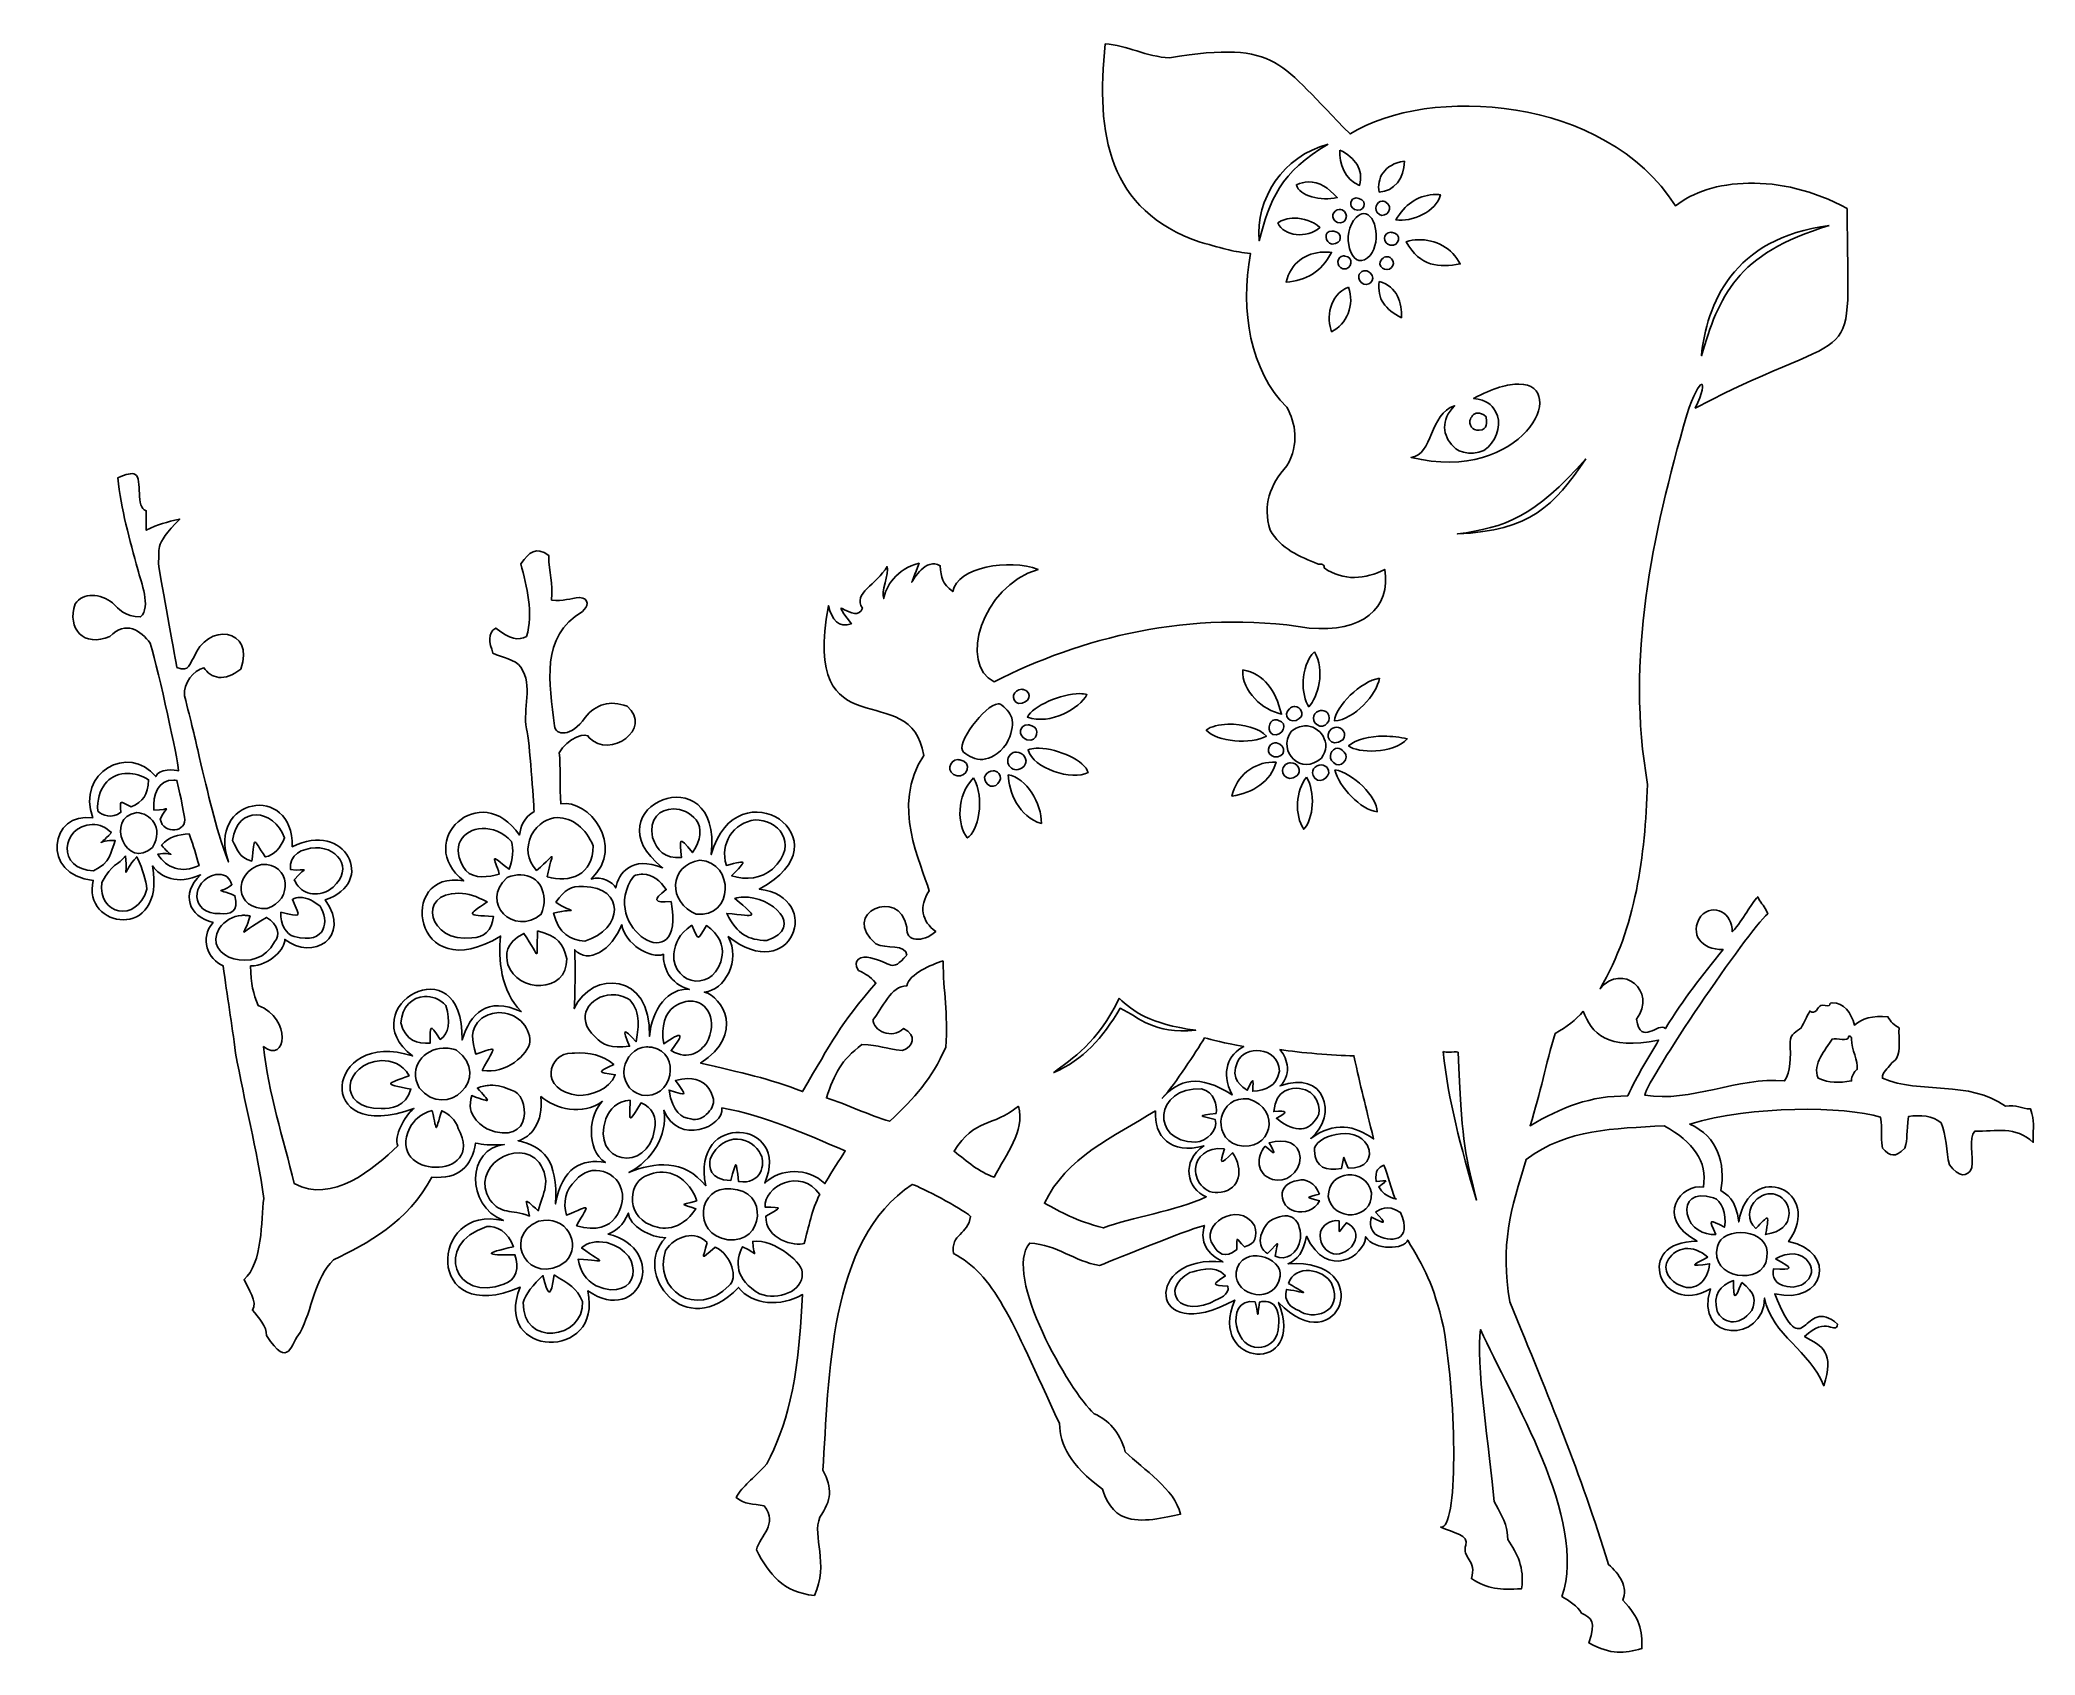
# Model space of a CAD drawing. Header units: centimetres. Extents: x -7.5 to 7.4, y -6.1 to 6.
import ezdxf

# ---------------------------------------------------------------- set-up
doc = ezdxf.new("R2010")
doc.units = ezdxf.units.CM
doc.header["$MEASUREMENT"] = 0
doc.layers.add('Layer 1', color=7, linetype='Continuous')

msp = doc.modelspace()

# ---------------------------------------------------------------- linework, layer by layer
at = {"layer": 'Layer 1', "color": 230, "lineweight": 25}
for points, knots in [([(0.46475, 5.98298), (0.39461, 5.30258), (0.48251, 4.73692), (1.17665, 4.49635), (1.17665, 4.49635), (1.37133, 4.44471), (1.4233, 4.42488), (1.55285, 4.41201), (1.55285, 4.41201), (1.47499, 3.97763), (1.54901, 3.53647), (1.82488, 3.26108), (1.82488, 3.26108), (1.88994, 3.14192), (1.92076, 2.98831), (1.82488, 2.82121), (1.82488, 2.82121), (1.69664, 2.6765), (1.64177, 2.53052), (1.70003, 2.34), (1.70003, 2.34), (1.77764, 2.20336), (1.92511, 2.13798), (2.05556, 2.08864), (2.05556, 2.08864), (2.0676, 2.08096), (2.10558, 2.09791), (2.10517, 2.05722), (2.10517, 2.05722), (2.24795, 1.9558), (2.41508, 1.97331), (2.55827, 2.04647), (2.55827, 2.04647), (2.60712, 1.75883), (2.38783, 1.56992), (1.99272, 1.60743), (1.99272, 1.60743), (1.09397, 1.75213), (0.27572, 1.52971), (-0.36786, 1.2056), (-0.36786, 1.2056), (-0.63158, 1.3331), (-0.46614, 1.91789), (-0.03795, 2.04647), (-0.03795, 2.04647), (-0.25268, 2.12872), (-0.6442, 2.06499), (-0.67626, 1.88028), (-0.67626, 1.88028), (-0.75924, 1.94175), (-0.76241, 1.98476), (-0.77052, 2.07376), (-0.77052, 2.07376), (-0.87893, 2.13708), (-0.971, 1.97128), (-0.98384, 1.95056), (-0.98384, 1.95056), (-0.97953, 1.96179), (-0.96274, 2.00216), (-0.92927, 2.09278), (-0.92927, 2.09278), (-1.09809, 2.05469), (-1.18186, 1.90948), (-1.19385, 1.82819), (-1.19385, 1.82819), (-1.21706, 1.8678), (-1.15306, 2.02035), (-1.16822, 2.06797), (-1.16822, 2.06797), (-1.2466, 1.93266), (-1.42913, 1.8672), (-1.35343, 1.75626), (-1.35343, 1.75626), (-1.39778, 1.61919), (-1.63612, 1.90114), (-1.43529, 1.63968), (-1.43529, 1.63968), (-1.53201, 1.60486), (-1.57944, 1.67029), (-1.60809, 1.77445), (-1.60809, 1.77445), (-1.81144, 0.66224), (-0.98505, 1.25319), (-0.89454, 0.6541), (-0.89454, 0.6541), (-1.14411, 0.27478), (-0.9109, -0.15389), (-0.85403, -0.36041), (-0.85403, -0.36041), (-0.93066, -0.47841), (-0.90956, -0.58894), (-0.80442, -0.66385), (-0.80442, -0.66385), (-0.90198, -0.75348), (-1.03043, -0.74122), (-1.02187, -0.63326), (-1.02187, -0.63326), (-1.07258, -0.32466), (-1.52932, -0.52949), (-1.25173, -0.75811), (-1.25173, -0.75811), (-1.1808, -0.79496), (-1.02224, -0.7581), (-1.02187, -0.84244), (-1.02187, -0.84244), (-1.14024, -0.97995), (-1.13131, -0.89612), (-1.2939, -0.86312), (-1.2939, -0.86312), (-1.35624, -0.83983), (-1.43815, -0.87891), (-1.38237, -0.95572), (-1.38237, -0.95572), (-1.31954, -0.99114), (-1.30487, -0.992), (-1.25173, -1.05163), (-1.25173, -1.05163), (-1.52158, -1.35944), (-1.58182, -1.49089), (-1.80157, -1.86357), (-1.80157, -1.86357), (-2.05555, -1.76293), (-2.25399, -1.72459), (-2.56555, -1.65025), (-2.56555, -1.65025), (-2.22854, -1.43306), (-2.40302, -1.15243), (-2.53744, -1.1186), (-2.53744, -1.1186), (-2.3858, -1.10681), (-2.26126, -0.88259), (-2.35802, -0.70271), (-2.35802, -0.70271), (-1.88187, -1.07869), (-1.63238, -0.40801), (-2.12568, -0.34718), (-2.12568, -0.34718), (-1.43727, 0.01751), (-2.29256, 0.59519), (-2.48535, -0.08838), (-2.48535, -0.08838), (-2.40039, 0.68553), (-3.41759, 0.26234), (-2.84998, -0.1876), (-2.84998, -0.1876), (-3.08103, -0.09408), (-3.18158, -0.23036), (-3.19973, -0.33808), (-3.19973, -0.33808), (-3.22129, -0.29513), (-3.30412, -0.24746), (-3.38411, -0.27194), (-3.38411, -0.27194), (-3.12097, -0.02313), (-3.4069, 0.33061), (-3.61148, 0.2903), (-3.61148, 0.2903), (-3.62069, 0.41585), (-3.61256, 0.57698), (-3.62306, 0.67395), (-3.62306, 0.67395), (-3.56919, 0.78051), (-3.40996, 0.839), (-3.39816, 0.7864), (-3.39816, 0.7864), (-3.24495, 0.62509), (-2.91849, 0.85405), (-3.11539, 1.02121), (-3.11539, 1.02121), (-3.24327, 1.07054), (-3.34916, 1.0376), (-3.42958, 0.93688), (-3.42958, 0.93688), (-3.53471, 0.78605), (-3.65271, 0.80386), (-3.65944, 0.87404), (-3.65944, 0.87404), (-3.69628, 1.20056), (-3.76789, 1.53988), (-3.45025, 1.73228), (-3.45025, 1.73228), (-3.40848, 1.76266), (-3.39167, 1.83108), (-3.47092, 1.83729), (-3.47092, 1.83729), (-3.54181, 1.83139), (-3.5918, 1.80426), (-3.68094, 1.81662), (-3.68094, 1.81662), (-3.66644, 1.94976), (-3.70158, 2.01834), (-3.70161, 2.15148), (-3.70161, 2.15148), (-3.80228, 2.21955), (-3.84565, 2.17718), (-3.91079, 2.08864), (-3.91079, 2.08864), (-3.86657, 1.91769), (-3.81465, 1.71958), (-3.86863, 1.54459), (-3.86863, 1.54459), (-3.92929, 1.51381), (-3.99221, 1.51997), (-4.09931, 1.60743), (-4.09931, 1.60743), (-4.16547, 1.56508), (-4.14597, 1.50015), (-4.11998, 1.41892), (-4.11998, 1.41892), (-4.04976, 1.38447), (-3.95397, 1.3754), (-3.91079, 1.31391), (-3.91079, 1.31391), (-3.81653, 1.17421), (-3.89841, 1.0032), (-3.86863, 0.85337), (-3.86863, 0.85337), (-3.84222, 0.7478), (-3.81769, 0.31689), (-3.81157, 0.23491), (-3.81157, 0.23491), (-3.88475, 0.19088), (-3.91555, 0.12196), (-3.91989, 0.05714), (-3.91989, 0.05714), (-4.21387, 0.48383), (-4.71646, 0.0104), (-4.33826, -0.28599), (-4.33826, -0.28599), (-4.84456, -0.19412), (-4.72346, -1.10427), (-4.06293, -0.6994), (-4.06293, -0.6994), (-4.08155, -0.86959), (-4.06072, -1.11261), (-3.90831, -1.26412), (-3.90831, -1.26412), (-4.16542, -1.14905), (-4.28918, -1.27808), (-4.35066, -1.47662), (-4.35066, -1.47662), (-4.33872, -0.7408), (-5.19152, -1.23824), (-4.72191, -1.59651), (-4.72191, -1.59651), (-5.37462, -1.38499), (-5.48055, -2.27143), (-4.71117, -1.98996), (-4.71117, -1.98996), (-4.78394, -2.04746), (-4.86293, -2.19859), (-4.83258, -2.26922), (-4.83258, -2.26922), (-5.0078, -2.44283), (-5.32703, -2.70591), (-5.60743, -2.55231), (-5.60743, -2.55231), (-5.69063, -2.21072), (-5.80228, -1.87415), (-5.83729, -1.52623), (-5.83729, -1.52623), (-5.66913, -1.66084), (-5.62028, -1.31493), (-5.87863, -1.21948), (-5.87863, -1.21948), (-5.91288, -1.12943), (-5.93403, -1.06066), (-5.93403, -0.92265), (-5.93403, -0.92265), (-5.79069, -0.92166), (-5.67058, -0.78914), (-5.67937, -0.72421), (-5.67937, -0.72421), (-5.47053, -0.88549), (-5.1755, -0.71447), (-5.3751, -0.42738), (-5.3751, -0.42738), (-4.98618, -0.30008), (-5.22539, 0.17205), (-5.62232, -0.0305), (-5.62232, -0.0305), (-5.61368, 0.45442), (-6.26792, 0.33655), (-6.10022, -0.14378), (-6.10022, -0.14378), (-6.2075, 0.13992), (-6.24729, 0.35367), (-6.31933, 0.64501), (-6.31933, 0.64501), (-6.349, 0.78104), (-6.37997, 0.90457), (-6.4293, 1.09976), (-6.4293, 1.09976), (-6.43692, 1.19814), (-6.36398, 1.2874), (-6.28378, 1.3106), (-6.28378, 1.3106), (-6.23665, 1.23154), (-6.12792, 1.20018), (-6.00844, 1.30068), (-6.00844, 1.30068), (-5.89689, 1.60575), (-6.2638, 1.65549), (-6.3615, 1.38254), (-6.3615, 1.38254), (-6.39207, 1.35181), (-6.3884, 1.2694), (-6.48635, 1.31308), (-6.48635, 1.31308), (-6.51463, 1.45924), (-6.5933, 1.90163), (-6.62525, 2.08864), (-6.62525, 2.08864), (-6.60869, 2.19451), (-6.67136, 2.21861), (-6.46485, 2.42351), (-6.46485, 2.42351), (-6.56724, 2.39929), (-6.62484, 2.38757), (-6.7162, 2.34), (-6.7162, 2.34), (-6.7162, 2.38886), (-6.7162, 2.4375), (-6.7162, 2.48634), (-6.7162, 2.48634), (-6.80058, 2.50333), (-6.73981, 2.72244), (-6.79971, 2.75837), (-6.79971, 2.75837), (-6.8226, 2.7721), (-6.86718, 2.75995), (-6.9287, 2.73108), (-6.9287, 2.73108), (-6.90696, 2.5003), (-6.83814, 2.265), (-6.77904, 2.04647), (-6.77904, 2.04647), (-6.75472, 1.9506), (-6.67742, 1.76795), (-6.75837, 1.69094), (-6.75837, 1.69094), (-6.87905, 1.69274), (-6.92033, 1.74956), (-6.96756, 1.79512), (-6.96756, 1.79512), (-7.05716, 1.8667), (-7.18953, 1.8757), (-7.24868, 1.78851), (-7.24868, 1.78851), (-7.31188, 1.60265), (-7.18156, 1.45945), (-6.98823, 1.54459), (-6.98823, 1.54459), (-6.86938, 1.66754), (-6.75707, 1.58845), (-6.68561, 1.49333), (-6.68561, 1.49333), (-6.61522, 1.25524), (-6.48284, 0.63797), (-6.47312, 0.53835), (-6.47312, 0.53835), (-6.49516, 0.54856), (-6.62668, 0.55466), (-6.64427, 0.49535), (-6.64427, 0.49535), (-6.84729, 0.74407), (-7.24047, 0.52603), (-7.11639, 0.1853), (-7.11639, 0.1853), (-7.4348, 0.23863), (-7.51216, -0.24356), (-7.11225, -0.28269), (-7.11225, -0.28269), (-7.20461, -0.63988), (-6.5692, -0.74729), (-6.66825, -0.17437), (-6.66825, -0.17437), (-6.60802, -0.25808), (-6.48578, -0.3186), (-6.30941, -0.24134), (-6.30941, -0.24134), (-6.45987, -0.3828), (-6.39875, -0.5523), (-6.21515, -0.59771), (-6.21515, -0.59771), (-6.31919, -0.71435), (-6.25428, -0.87531), (-6.13991, -0.92088), (-6.13991, -0.92088), (-6.11026, -1.15251), (-6.07461, -1.35041), (-6.04648, -1.57501), (-6.04648, -1.57501), (-5.98285, -1.93701), (-5.88333, -2.29945), (-5.83646, -2.66394), (-5.83646, -2.66394), (-5.85473, -2.82902), (-5.84382, -3.1511), (-5.98364, -3.27082), (-5.98364, -3.27082), (-5.95616, -3.33972), (-5.87866, -3.43636), (-5.9208, -3.50068), (-5.9208, -3.50068), (-5.87499, -3.55403), (-5.81138, -3.62468), (-5.81579, -3.6892), (-5.81579, -3.6892), (-5.64407, -3.95638), (-5.63349, -3.74356), (-5.56444, -3.66853), (-5.56444, -3.66853), (-5.47435, -3.50376), (-5.45443, -3.25586), (-5.31309, -3.12448), (-5.31309, -3.12448), (-5.06692, -3.00403), (-4.75503, -2.84169), (-4.57639, -2.50353), (-4.57639, -2.50353), (-4.37796, -2.52406), (-4.27837, -2.42216), (-4.24979, -2.24887), (-4.24979, -2.24887), (-4.19485, -2.26221), (-4.14611, -2.26701), (-4.03482, -2.26045), (-4.03482, -2.26045), (-4.31363, -2.28746), (-4.32646, -2.71375), (-4.04143, -2.83013), (-4.04143, -2.83013), (-4.60384, -2.6962), (-4.63235, -3.64229), (-3.91658, -3.32705), (-3.91658, -3.32705), (-4.1294, -3.86183), (-3.29042, -3.88412), (-3.40974, -3.35681), (-3.40974, -3.35681), (-3.01132, -3.62237), (-2.79854, -3.04393), (-3.25783, -2.93017), (-3.25783, -2.93017), (-3.18302, -2.89695), (-3.1518, -2.87263), (-3.10547, -2.77308), (-3.10547, -2.77308), (-3.10281, -2.86606), (-2.9383, -2.95887), (-2.82683, -2.95828), (-2.82683, -2.95828), (-3.08757, -3.21953), (-2.67635, -3.75319), (-2.28219, -3.33049), (-2.28219, -3.33049), (-2.17493, -3.46222), (-1.96747, -3.47915), (-1.80157, -3.38327), (-1.80157, -3.38327), (-1.83603, -4.08407), (-1.92296, -4.36591), (-2.06946, -4.65079), (-2.06946, -4.65079), (-2.17928, -4.77273), (-2.24674, -4.81097), (-2.29932, -4.90297), (-2.29932, -4.90297), (-2.23269, -4.9561), (-2.17388, -4.95), (-2.0893, -4.96581), (-2.0893, -4.96581), (-1.98276, -5.1081), (-2.11812, -5.1825), (-2.14718, -5.29571), (-2.14718, -5.29571), (-2.05176, -5.47599), (-1.9492, -5.61474), (-1.7131, -5.63636), (-1.7131, -5.63636), (-1.59971, -5.39823), (-1.73375, -5.1949), (-1.67093, -5.05015), (-1.67093, -5.05015), (-1.58662, -4.92282), (-1.57389, -4.83569), (-1.65026, -4.69792), (-1.65026, -4.69792), (-1.59976, -4.01754), (-1.61488, -2.97041), (-0.97971, -2.55893), (-0.97971, -2.55893), (-0.90879, -2.58037), (-0.62144, -2.73319), (-0.54314, -2.79788), (-0.54314, -2.79788), (-0.56081, -2.93317), (-0.69398, -2.92993), (-0.67213, -3.07569), (-0.67213, -3.07569), (-0.36582, -3.23374), (-0.24635, -3.54965), (0.12162, -4.34983), (0.12162, -4.34983), (0.12922, -4.51082), (0.2002, -4.66104), (0.44325, -4.84013), (0.44325, -4.84013), (0.46766, -4.91936), (0.52697, -5.02406), (0.6111, -5.05015), (0.6111, -5.05015), (0.73011, -5.10026), (0.91499, -5.05124), (1.02947, -5.02865), (1.02947, -5.02865), (0.98551, -4.83856), (0.75039, -4.6937), (0.61441, -4.56067), (0.61441, -4.56067), (0.56977, -4.40332), (0.49031, -4.32539), (0.38124, -4.27541), (0.38124, -4.27541), (0.19844, -4.10827), (-0.30606, -3.2373), (-0.10079, -2.99797), (-0.10079, -2.99797), (0.11529, -3.01213), (0.22473, -3.13338), (0.42259, -3.16582), (0.42259, -3.16582), (0.58279, -3.10274), (1.03388, -2.91464), (1.20819, -2.86564), (1.20819, -2.86564), (1.18114, -2.96262), (1.19325, -3.05786), (1.34662, -3.13962), (1.34662, -3.13962), (0.75869, -3.07184), (0.7674, -3.78738), (1.4348, -3.42539), (1.4348, -3.42539), (1.22181, -3.93211), (1.97962, -3.98994), (1.76292, -3.44221), (1.76292, -3.44221), (2.21229, -3.91312), (2.51107, -3.10995), (1.8335, -3.1533), (1.8335, -3.1533), (1.9069, -3.1193), (1.94761, -3.06929), (1.97223, -2.94679), (1.97223, -2.94679), (2.12807, -3.27938), (2.40934, -3.09353), (2.41428, -2.95043), (2.41428, -2.95043), (2.48326, -3.05739), (2.70537, -3.04572), (2.73001, -2.97577), (2.73001, -2.97577), (2.84908, -3.17748), (2.92442, -3.30333), (2.99731, -3.62636), (2.99731, -3.62636), (3.0997, -4.21249), (3.10737, -5.14905), (2.97664, -5.12456), (2.97664, -5.12456), (3.07242, -5.16662), (3.19068, -5.18735), (3.16516, -5.25933), (3.16516, -5.25933), (3.13151, -5.35423), (3.25128, -5.37264), (3.2065, -5.51069), (3.2065, -5.51069), (3.32924, -5.58986), (3.42001, -5.59511), (3.5827, -5.58593), (3.5827, -5.58593), (3.60444, -5.4247), (3.55187, -5.32781), (3.47935, -5.21716), (3.47935, -5.21716), (3.47696, -5.14009), (3.46815, -5.08995), (3.376, -4.93356), (3.376, -4.93356), (3.34763, -4.57196), (3.23135, -3.8644), (3.27595, -3.6462), (3.27595, -3.6462), (3.49927, -4.14776), (4.08425, -5.06972), (3.88449, -5.64381), (3.88449, -5.64381), (3.93704, -5.675), (4.00042, -5.71616), (4.03167, -5.76866), (4.03167, -5.76866), (4.10235, -5.80439), (4.14444, -5.83025), (4.08624, -5.9919), (4.08624, -5.9919), (4.25767, -6.08324), (4.34795, -6.07193), (4.48394, -6.03407), (4.48394, -6.03407), (4.4865, -5.89805), (4.46763, -5.79996), (4.34007, -5.67274), (4.34007, -5.67274), (4.38107, -5.57576), (4.31515, -5.47187), (4.23259, -5.40568), (4.23259, -5.40568), (4.02302, -4.71106), (3.79268, -4.17255), (3.49506, -3.43784), (3.49506, -3.43784), (3.41958, -3.0164), (3.50211, -2.74583), (3.61743, -2.37124), (3.61743, -2.37124), (3.93104, -2.13737), (4.27047, -2.1443), (4.65096, -2.11906), (4.65096, -2.11906), (4.86991, -2.24334), (4.974, -2.38218), (4.94435, -2.5784), (4.94435, -2.5784), (4.78104, -2.54697), (4.57038, -2.80305), (4.89652, -2.98451), (4.89652, -2.98451), (4.41508, -2.98011), (4.61501, -3.55825), (4.99645, -3.34087), (4.99645, -3.34087), (4.86987, -3.74541), (5.39982, -3.74741), (5.40148, -3.40985), (5.40148, -3.40985), (5.45988, -3.69559), (5.74443, -3.80013), (5.84489, -4.06623), (5.84489, -4.06623), (5.92828, -3.81852), (5.83492, -3.76626), (5.70102, -3.69876), (5.70102, -3.69876), (5.86419, -3.53666), (5.93722, -3.69149), (5.94907, -3.60569), (5.94907, -3.60569), (5.68464, -3.37481), (5.70594, -3.94591), (5.47837, -3.37843), (5.47837, -3.37843), (5.85606, -3.46455), (5.94855, -3.06153), (5.58137, -2.98711), (5.58137, -2.98711), (5.85249, -2.60553), (5.28765, -2.36427), (5.20865, -2.83993), (5.20865, -2.83993), (5.18752, -2.66525), (5.11685, -2.63224), (5.07518, -2.60505), (5.07518, -2.60505), (5.10989, -2.40144), (5.05294, -2.19955), (4.84113, -2.10666), (4.84113, -2.10666), (5.3013, -1.96507), (6.00381, -1.97356), (6.26999, -2.0549), (6.26999, -2.0549), (6.28763, -2.15586), (6.27073, -2.18149), (6.28393, -2.2869), (6.28393, -2.2869), (6.34661, -2.34854), (6.3754, -2.36224), (6.45178, -2.2869), (6.45178, -2.2869), (6.47488, -2.21396), (6.46261, -2.17375), (6.47942, -2.05045), (6.47942, -2.05045), (6.56987, -2.03675), (6.66077, -2.0436), (6.7238, -2.09839), (6.7238, -2.09839), (6.76516, -2.1826), (6.75947, -2.31418), (6.78664, -2.41258), (6.78664, -2.41258), (6.85406, -2.50386), (6.9227, -2.51095), (6.95366, -2.43325), (6.95366, -2.43325), (6.9671, -2.34901), (6.927, -2.21076), (6.97516, -2.16123), (6.97516, -2.16123), (7.1356, -2.16125), (7.27737, -2.11809), (7.41408, -2.24461), (7.41408, -2.24461), (7.40974, -2.11139), (7.42763, -2.09683), (7.39353, -1.99338), (7.39353, -1.99338), (7.32463, -1.99253), (7.28921, -1.95832), (7.20501, -1.97271), (7.20501, -1.97271), (6.93509, -1.77618), (6.56698, -1.88531), (6.28393, -1.76353), (6.28393, -1.76353), (6.28364, -1.7146), (6.32365, -1.69265), (6.34677, -1.65852), (6.34677, -1.65852), (6.3555, -1.64561), (6.38119, -1.63146), (6.38894, -1.61635), (6.38894, -1.61635), (6.42431, -1.54727), (6.40381, -1.47603), (6.40961, -1.38649), (6.40961, -1.38649), (6.37273, -1.36758), (6.34502, -1.33989), (6.3261, -1.30299), (6.3261, -1.30299), (6.21127, -1.29282), (6.13126, -1.3177), (6.07475, -1.36582), (6.07475, -1.36582), (6.05199, -1.27153), (5.99716, -1.2002), (5.90773, -1.19798), (5.90773, -1.19798), (5.88455, -1.1974), (5.89568, -1.21463), (5.88623, -1.21865), (5.88623, -1.21865), (5.86864, -1.22619), (5.8408, -1.21076), (5.82339, -1.21865), (5.82339, -1.21865), (5.80003, -1.22921), (5.78486, -1.29291), (5.73988, -1.26082), (5.73988, -1.26082), (5.71983, -1.3036), (5.6971, -1.34374), (5.67704, -1.38649), (5.67704, -1.38649), (5.64119, -1.4134), (5.59496, -1.43012), (5.59354, -1.4915), (5.59354, -1.4915), (5.5978, -1.60741), (5.59616, -1.71736), (5.55137, -1.7842), (5.55137, -1.7842), (5.20077, -1.74897), (4.84903, -1.95128), (4.50461, -1.8892), (4.50461, -1.8892), (4.53542, -1.75767), (5.26578, -0.67493), (5.42569, -0.53156), (5.42569, -0.53156), (5.39809, -0.46233), (5.38497, -0.47432), (5.35045, -0.40506), (5.35045, -0.40506), (5.29789, -0.45965), (5.24757, -0.57105), (5.16028, -0.66716), (5.16028, -0.66716), (5.16179, -0.52607), (5.02171, -0.44845), (4.92381, -0.54892), (4.92381, -0.54892), (4.83724, -0.686), (4.92801, -0.80296), (5.09083, -0.80028), (5.09083, -0.80028), (4.92647, -1.00704), (4.8002, -1.16085), (4.65923, -1.39228), (4.65923, -1.39228), (4.60749, -1.33666), (4.4751, -1.52985), (4.4426, -1.32118), (4.4426, -1.32118), (4.59946, -1.11081), (4.3359, -0.89519), (4.16975, -1.0938), (4.16975, -1.0938), (4.44146, -0.6346), (4.50455, -0.09891), (4.52611, 0.435), (4.52611, 0.435), (4.36071, 1.38284), (4.55872, 2.29335), (4.81963, 3.20485), (4.81963, 3.20485), (4.91829, 3.51144), (4.99427, 3.48799), (4.88329, 3.25446), (4.88329, 3.25446), (6.16485, 3.92531), (6.02434, 3.45592), (6.02008, 4.74903), (6.02008, 4.74903), (5.51619, 5.02419), (4.98585, 4.97322), (4.73529, 4.76838), (4.73529, 4.76838), (4.20683, 5.59874), (2.88724, 5.67277), (2.29865, 5.30746), (2.29865, 5.30746), (1.76175, 5.83635), (1.77931, 6.01151), (0.94596, 5.87797), (0.94596, 5.87797), (0.77819, 5.88258), (0.6238, 5.97311), (0.46475, 5.98298)], [0, 0, 0, 0, 0.00471698, 0.00471698, 0.00471698, 0.00471698, 0.00943396, 0.00943396, 0.00943396, 0.00943396, 0.01415094, 0.01415094, 0.01415094, 0.01415094, 0.01886792, 0.01886792, 0.01886792, 0.01886792, 0.02358491, 0.02358491, 0.02358491, 0.02358491, 0.02830189, 0.02830189, 0.02830189, 0.02830189, 0.03301887, 0.03301887, 0.03301887, 0.03301887, 0.03773585, 0.03773585, 0.03773585, 0.03773585, 0.04245283, 0.04245283, 0.04245283, 0.04245283, 0.04716981, 0.04716981, 0.04716981, 0.04716981, 0.05188679, 0.05188679, 0.05188679, 0.05188679, 0.05660377, 0.05660377, 0.05660377, 0.05660377, 0.06132075, 0.06132075, 0.06132075, 0.06132075, 0.06603774, 0.06603774, 0.06603774, 0.06603774, 0.07075472, 0.07075472, 0.07075472, 0.07075472, 0.0754717, 0.0754717, 0.0754717, 0.0754717, 0.08018868, 0.08018868, 0.08018868, 0.08018868, 0.08490566, 0.08490566, 0.08490566, 0.08490566, 0.08962264, 0.08962264, 0.08962264, 0.08962264, 0.09433962, 0.09433962, 0.09433962, 0.09433962, 0.0990566, 0.0990566, 0.0990566, 0.0990566, 0.10377358, 0.10377358, 0.10377358, 0.10377358, 0.10849057, 0.10849057, 0.10849057, 0.10849057, 0.11320755, 0.11320755, 0.11320755, 0.11320755, 0.11792453, 0.11792453, 0.11792453, 0.11792453, 0.12264151, 0.12264151, 0.12264151, 0.12264151, 0.12735849, 0.12735849, 0.12735849, 0.12735849, 0.13207547, 0.13207547, 0.13207547, 0.13207547, 0.13679245, 0.13679245, 0.13679245, 0.13679245, 0.14150943, 0.14150943, 0.14150943, 0.14150943, 0.14622642, 0.14622642, 0.14622642, 0.14622642, 0.1509434, 0.1509434, 0.1509434, 0.1509434, 0.15566038, 0.15566038, 0.15566038, 0.15566038, 0.16037736, 0.16037736, 0.16037736, 0.16037736, 0.16509434, 0.16509434, 0.16509434, 0.16509434, 0.16981132, 0.16981132, 0.16981132, 0.16981132, 0.1745283, 0.1745283, 0.1745283, 0.1745283, 0.17924528, 0.17924528, 0.17924528, 0.17924528, 0.18396226, 0.18396226, 0.18396226, 0.18396226, 0.18867925, 0.18867925, 0.18867925, 0.18867925, 0.19339623, 0.19339623, 0.19339623, 0.19339623, 0.19811321, 0.19811321, 0.19811321, 0.19811321, 0.20283019, 0.20283019, 0.20283019, 0.20283019, 0.20754717, 0.20754717, 0.20754717, 0.20754717, 0.21226415, 0.21226415, 0.21226415, 0.21226415, 0.21698113, 0.21698113, 0.21698113, 0.21698113, 0.22169811, 0.22169811, 0.22169811, 0.22169811, 0.22641509, 0.22641509, 0.22641509, 0.22641509, 0.23113208, 0.23113208, 0.23113208, 0.23113208, 0.23584906, 0.23584906, 0.23584906, 0.23584906, 0.24056604, 0.24056604, 0.24056604, 0.24056604, 0.24528302, 0.24528302, 0.24528302, 0.24528302, 0.25, 0.25, 0.25, 0.25, 0.25471698, 0.25471698, 0.25471698, 0.25471698, 0.25943396, 0.25943396, 0.25943396, 0.25943396, 0.26415094, 0.26415094, 0.26415094, 0.26415094, 0.26886792, 0.26886792, 0.26886792, 0.26886792, 0.27358491, 0.27358491, 0.27358491, 0.27358491, 0.27830189, 0.27830189, 0.27830189, 0.27830189, 0.28301887, 0.28301887, 0.28301887, 0.28301887, 0.28773585, 0.28773585, 0.28773585, 0.28773585, 0.29245283, 0.29245283, 0.29245283, 0.29245283, 0.29716981, 0.29716981, 0.29716981, 0.29716981, 0.30188679, 0.30188679, 0.30188679, 0.30188679, 0.30660377, 0.30660377, 0.30660377, 0.30660377, 0.31132075, 0.31132075, 0.31132075, 0.31132075, 0.31603774, 0.31603774, 0.31603774, 0.31603774, 0.32075472, 0.32075472, 0.32075472, 0.32075472, 0.3254717, 0.3254717, 0.3254717, 0.3254717, 0.33018868, 0.33018868, 0.33018868, 0.33018868, 0.33490566, 0.33490566, 0.33490566, 0.33490566, 0.33962264, 0.33962264, 0.33962264, 0.33962264, 0.34433962, 0.34433962, 0.34433962, 0.34433962, 0.3490566, 0.3490566, 0.3490566, 0.3490566, 0.35377358, 0.35377358, 0.35377358, 0.35377358, 0.35849057, 0.35849057, 0.35849057, 0.35849057, 0.36320755, 0.36320755, 0.36320755, 0.36320755, 0.36792453, 0.36792453, 0.36792453, 0.36792453, 0.37264151, 0.37264151, 0.37264151, 0.37264151, 0.37735849, 0.37735849, 0.37735849, 0.37735849, 0.38207547, 0.38207547, 0.38207547, 0.38207547, 0.38679245, 0.38679245, 0.38679245, 0.38679245, 0.39150943, 0.39150943, 0.39150943, 0.39150943, 0.39622642, 0.39622642, 0.39622642, 0.39622642, 0.4009434, 0.4009434, 0.4009434, 0.4009434, 0.40566038, 0.40566038, 0.40566038, 0.40566038, 0.41037736, 0.41037736, 0.41037736, 0.41037736, 0.41509434, 0.41509434, 0.41509434, 0.41509434, 0.41981132, 0.41981132, 0.41981132, 0.41981132, 0.4245283, 0.4245283, 0.4245283, 0.4245283, 0.42924528, 0.42924528, 0.42924528, 0.42924528, 0.43396226, 0.43396226, 0.43396226, 0.43396226, 0.43867925, 0.43867925, 0.43867925, 0.43867925, 0.44339623, 0.44339623, 0.44339623, 0.44339623, 0.44811321, 0.44811321, 0.44811321, 0.44811321, 0.45283019, 0.45283019, 0.45283019, 0.45283019, 0.45754717, 0.45754717, 0.45754717, 0.45754717, 0.46226415, 0.46226415, 0.46226415, 0.46226415, 0.46698113, 0.46698113, 0.46698113, 0.46698113, 0.47169811, 0.47169811, 0.47169811, 0.47169811, 0.47641509, 0.47641509, 0.47641509, 0.47641509, 0.48113208, 0.48113208, 0.48113208, 0.48113208, 0.48584906, 0.48584906, 0.48584906, 0.48584906, 0.49056604, 0.49056604, 0.49056604, 0.49056604, 0.49528302, 0.49528302, 0.49528302, 0.49528302, 0.5, 0.5, 0.5, 0.5, 0.50471698, 0.50471698, 0.50471698, 0.50471698, 0.50943396, 0.50943396, 0.50943396, 0.50943396, 0.51415094, 0.51415094, 0.51415094, 0.51415094, 0.51886792, 0.51886792, 0.51886792, 0.51886792, 0.52358491, 0.52358491, 0.52358491, 0.52358491, 0.52830189, 0.52830189, 0.52830189, 0.52830189, 0.53301887, 0.53301887, 0.53301887, 0.53301887, 0.53773585, 0.53773585, 0.53773585, 0.53773585, 0.54245283, 0.54245283, 0.54245283, 0.54245283, 0.54716981, 0.54716981, 0.54716981, 0.54716981, 0.55188679, 0.55188679, 0.55188679, 0.55188679, 0.55660377, 0.55660377, 0.55660377, 0.55660377, 0.56132075, 0.56132075, 0.56132075, 0.56132075, 0.56603774, 0.56603774, 0.56603774, 0.56603774, 0.57075472, 0.57075472, 0.57075472, 0.57075472, 0.5754717, 0.5754717, 0.5754717, 0.5754717, 0.58018868, 0.58018868, 0.58018868, 0.58018868, 0.58490566, 0.58490566, 0.58490566, 0.58490566, 0.58962264, 0.58962264, 0.58962264, 0.58962264, 0.59433962, 0.59433962, 0.59433962, 0.59433962, 0.5990566, 0.5990566, 0.5990566, 0.5990566, 0.60377358, 0.60377358, 0.60377358, 0.60377358, 0.60849057, 0.60849057, 0.60849057, 0.60849057, 0.61320755, 0.61320755, 0.61320755, 0.61320755, 0.61792453, 0.61792453, 0.61792453, 0.61792453, 0.62264151, 0.62264151, 0.62264151, 0.62264151, 0.62735849, 0.62735849, 0.62735849, 0.62735849, 0.63207547, 0.63207547, 0.63207547, 0.63207547, 0.63679245, 0.63679245, 0.63679245, 0.63679245, 0.64150943, 0.64150943, 0.64150943, 0.64150943, 0.64622642, 0.64622642, 0.64622642, 0.64622642, 0.6509434, 0.6509434, 0.6509434, 0.6509434, 0.65566038, 0.65566038, 0.65566038, 0.65566038, 0.66037736, 0.66037736, 0.66037736, 0.66037736, 0.66509434, 0.66509434, 0.66509434, 0.66509434, 0.66981132, 0.66981132, 0.66981132, 0.66981132, 0.6745283, 0.6745283, 0.6745283, 0.6745283, 0.67924528, 0.67924528, 0.67924528, 0.67924528, 0.68396226, 0.68396226, 0.68396226, 0.68396226, 0.68867925, 0.68867925, 0.68867925, 0.68867925, 0.69339623, 0.69339623, 0.69339623, 0.69339623, 0.69811321, 0.69811321, 0.69811321, 0.69811321, 0.70283019, 0.70283019, 0.70283019, 0.70283019, 0.70754717, 0.70754717, 0.70754717, 0.70754717, 0.71226415, 0.71226415, 0.71226415, 0.71226415, 0.71698113, 0.71698113, 0.71698113, 0.71698113, 0.72169811, 0.72169811, 0.72169811, 0.72169811, 0.72641509, 0.72641509, 0.72641509, 0.72641509, 0.73113208, 0.73113208, 0.73113208, 0.73113208, 0.73584906, 0.73584906, 0.73584906, 0.73584906, 0.74056604, 0.74056604, 0.74056604, 0.74056604, 0.74528302, 0.74528302, 0.74528302, 0.74528302, 0.75, 0.75, 0.75, 0.75, 0.75471698, 0.75471698, 0.75471698, 0.75471698, 0.75943396, 0.75943396, 0.75943396, 0.75943396, 0.76415094, 0.76415094, 0.76415094, 0.76415094, 0.76886792, 0.76886792, 0.76886792, 0.76886792, 0.77358491, 0.77358491, 0.77358491, 0.77358491, 0.77830189, 0.77830189, 0.77830189, 0.77830189, 0.78301887, 0.78301887, 0.78301887, 0.78301887, 0.78773585, 0.78773585, 0.78773585, 0.78773585, 0.79245283, 0.79245283, 0.79245283, 0.79245283, 0.79716981, 0.79716981, 0.79716981, 0.79716981, 0.80188679, 0.80188679, 0.80188679, 0.80188679, 0.80660377, 0.80660377, 0.80660377, 0.80660377, 0.81132075, 0.81132075, 0.81132075, 0.81132075, 0.81603774, 0.81603774, 0.81603774, 0.81603774, 0.82075472, 0.82075472, 0.82075472, 0.82075472, 0.8254717, 0.8254717, 0.8254717, 0.8254717, 0.83018868, 0.83018868, 0.83018868, 0.83018868, 0.83490566, 0.83490566, 0.83490566, 0.83490566, 0.83962264, 0.83962264, 0.83962264, 0.83962264, 0.84433962, 0.84433962, 0.84433962, 0.84433962, 0.8490566, 0.8490566, 0.8490566, 0.8490566, 0.85377358, 0.85377358, 0.85377358, 0.85377358, 0.85849057, 0.85849057, 0.85849057, 0.85849057, 0.86320755, 0.86320755, 0.86320755, 0.86320755, 0.86792453, 0.86792453, 0.86792453, 0.86792453, 0.87264151, 0.87264151, 0.87264151, 0.87264151, 0.87735849, 0.87735849, 0.87735849, 0.87735849, 0.88207547, 0.88207547, 0.88207547, 0.88207547, 0.88679245, 0.88679245, 0.88679245, 0.88679245, 0.89150943, 0.89150943, 0.89150943, 0.89150943, 0.89622642, 0.89622642, 0.89622642, 0.89622642, 0.9009434, 0.9009434, 0.9009434, 0.9009434, 0.90566038, 0.90566038, 0.90566038, 0.90566038, 0.91037736, 0.91037736, 0.91037736, 0.91037736, 0.91509434, 0.91509434, 0.91509434, 0.91509434, 0.91981132, 0.91981132, 0.91981132, 0.91981132, 0.9245283, 0.9245283, 0.9245283, 0.9245283, 0.92924528, 0.92924528, 0.92924528, 0.92924528, 0.93396226, 0.93396226, 0.93396226, 0.93396226, 0.93867925, 0.93867925, 0.93867925, 0.93867925, 0.94339623, 0.94339623, 0.94339623, 0.94339623, 0.94811321, 0.94811321, 0.94811321, 0.94811321, 0.95283019, 0.95283019, 0.95283019, 0.95283019, 0.95754717, 0.95754717, 0.95754717, 0.95754717, 0.96226415, 0.96226415, 0.96226415, 0.96226415, 0.96698113, 0.96698113, 0.96698113, 0.96698113, 0.97169811, 0.97169811, 0.97169811, 0.97169811, 0.97641509, 0.97641509, 0.97641509, 0.97641509, 0.98113208, 0.98113208, 0.98113208, 0.98113208, 0.98584906, 0.98584906, 0.98584906, 0.98584906, 0.99056604, 0.99056604, 0.99056604, 0.99056604, 1, 1, 1, 1]), ([(2.13411, 5.22974), (1.78042, 5.03135), (1.69148, 4.80138), (1.61734, 4.50793), (1.61734, 4.50793), (1.58829, 4.81638), (1.7955, 5.14456), (2.13411, 5.22974)], [0, 0, 0, 0, 0.33333333, 0.33333333, 0.33333333, 0.33333333, 1, 1, 1, 1]), ([(2.22258, 5.18675), (2.33668, 5.12511), (2.40055, 5.04818), (2.36975, 4.92134), (2.36975, 4.92134), (2.25618, 4.96329), (2.21708, 5.08703), (2.22258, 5.18675)], [0, 0, 0, 0, 0.33333333, 0.33333333, 0.33333333, 0.33333333, 1, 1, 1, 1]), ([(2.70462, 5.10324), (2.70619, 4.97621), (2.62628, 4.87566), (2.5161, 4.87255), (2.5161, 4.87255), (2.4956, 4.97009), (2.55131, 5.08165), (2.70462, 5.10324)], [0, 0, 0, 0, 0.33333333, 0.33333333, 0.33333333, 0.33333333, 1, 1, 1, 1]), ([(1.98445, 4.9478), (2.06807, 4.951), (2.13842, 4.90251), (2.20191, 4.83039), (2.20191, 4.83039), (2.08123, 4.80442), (1.91818, 4.84038), (1.89598, 4.9263), (1.89598, 4.9263), (1.92695, 4.93988), (1.95658, 4.94673), (1.98445, 4.9478)], [0, 0, 0, 0, 0.25, 0.25, 0.25, 0.25, 0.5, 0.5, 0.5, 0.5, 1, 1, 1, 1]), ([(2.34329, 4.82791), (2.34958, 4.828), (2.35658, 4.82639), (2.36397, 4.82377), (2.36397, 4.82377), (2.43959, 4.80248), (2.39868, 4.71216), (2.33172, 4.74192), (2.33172, 4.74192), (2.28472, 4.76706), (2.2993, 4.82724), (2.34329, 4.82791)], [0, 0, 0, 0, 0.25, 0.25, 0.25, 0.25, 0.5, 0.5, 0.5, 0.5, 1, 1, 1, 1]), ([(2.53925, 4.80476), (2.54519, 4.80475), (2.55127, 4.80354), (2.55744, 4.80062), (2.55744, 4.80062), (2.64191, 4.75806), (2.56449, 4.67415), (2.51775, 4.70388), (2.51775, 4.70388), (2.46651, 4.73962), (2.49764, 4.80478), (2.53925, 4.80476)], [0, 0, 0, 0, 0.25, 0.25, 0.25, 0.25, 0.5, 0.5, 0.5, 0.5, 1, 1, 1, 1]), ([(2.9477, 4.85354), (2.95667, 4.85341), (2.96578, 4.8527), (2.97499, 4.85188), (2.97499, 4.85188), (2.94605, 4.72745), (2.75595, 4.64408), (2.64178, 4.66337), (2.64178, 4.66337), (2.70641, 4.77611), (2.8001, 4.84575), (2.92124, 4.85271), (2.92124, 4.85271), (2.9299, 4.85321), (2.93873, 4.85367), (2.9477, 4.85354)], [0, 0, 0, 0, 0.2, 0.2, 0.2, 0.2, 0.4, 0.4, 0.4, 0.4, 0.6, 0.6, 0.6, 0.6, 1, 1, 1, 1]), ([(1.88275, 4.6766), (1.94775, 4.67664), (2.02024, 4.65567), (2.07292, 4.60632), (2.07292, 4.60632), (1.97509, 4.52331), (1.80138, 4.53899), (1.7579, 4.64104), (1.7579, 4.64104), (1.78607, 4.664), (1.8322, 4.67656), (1.88275, 4.6766)], [0, 0, 0, 0, 0.25, 0.25, 0.25, 0.25, 0.5, 0.5, 0.5, 0.5, 1, 1, 1, 1]), ([(2.21762, 4.74192), (2.22423, 4.74239), (2.23121, 4.74175), (2.23829, 4.73944), (2.23829, 4.73944), (2.29615, 4.71028), (2.2703, 4.6227), (2.20356, 4.64518), (2.20356, 4.64518), (2.14173, 4.67456), (2.1713, 4.73864), (2.21762, 4.74192)], [0, 0, 0, 0, 0.25, 0.25, 0.25, 0.25, 0.5, 0.5, 0.5, 0.5, 1, 1, 1, 1]), ([(2.40035, 4.71132), (2.49369, 4.71369), (2.54134, 4.47276), (2.42846, 4.37894), (2.42846, 4.37894), (2.30404, 4.27942), (2.22289, 4.56502), (2.34495, 4.68239), (2.34495, 4.68239), (2.36468, 4.70198), (2.38306, 4.71089), (2.40035, 4.71132)], [0, 0, 0, 0, 0.25, 0.25, 0.25, 0.25, 0.5, 0.5, 0.5, 0.5, 1, 1, 1, 1]), ([(2.16222, 4.57986), (2.16656, 4.57986), (2.17122, 4.57989), (2.17628, 4.57903), (2.17628, 4.57903), (2.24379, 4.57278), (2.2437, 4.48003), (2.16305, 4.48312), (2.16305, 4.48312), (2.11042, 4.48964), (2.0971, 4.57979), (2.16222, 4.57986)], [0, 0, 0, 0, 0.25, 0.25, 0.25, 0.25, 0.5, 0.5, 0.5, 0.5, 1, 1, 1, 1]), ([(2.60292, 4.57076), (2.60708, 4.57064), (2.6114, 4.57012), (2.61615, 4.56911), (2.61615, 4.56911), (2.68338, 4.56424), (2.6725, 4.45964), (2.59878, 4.47485), (2.59878, 4.47485), (2.54388, 4.48136), (2.54047, 4.57259), (2.60292, 4.57076)], [0, 0, 0, 0, 0.25, 0.25, 0.25, 0.25, 0.5, 0.5, 0.5, 0.5, 1, 1, 1, 1]), ([(2.80797, 4.51537), (2.93729, 4.52004), (3.06482, 4.45209), (3.12299, 4.33347), (3.12299, 4.33347), (2.96458, 4.30762), (2.82345, 4.30941), (2.71867, 4.50048), (2.71867, 4.50048), (2.74783, 4.5096), (2.77813, 4.51429), (2.80797, 4.51537)], [0, 0, 0, 0, 0.25, 0.25, 0.25, 0.25, 0.5, 0.5, 0.5, 0.5, 1, 1, 1, 1]), ([(5.88623, 4.6212), (5.18169, 4.41089), (5.06278, 4.08767), (4.92851, 3.64653), (4.92851, 3.64653), (4.96696, 4.02442), (5.16126, 4.53102), (5.88623, 4.6212)], [0, 0, 0, 0, 0.33333333, 0.33333333, 0.33333333, 0.33333333, 1, 1, 1, 1]), ([(2.10021, 4.42276), (2.11956, 4.42334), (2.13951, 4.42266), (2.15974, 4.42028), (2.15974, 4.42028), (2.07986, 4.2712), (1.97136, 4.21228), (1.81909, 4.19621), (1.81909, 4.19621), (1.85456, 4.34257), (1.96478, 4.41872), (2.10021, 4.42276)], [0, 0, 0, 0, 0.25, 0.25, 0.25, 0.25, 0.5, 0.5, 0.5, 0.5, 1, 1, 1, 1]), ([(2.24904, 4.39382), (2.25249, 4.39386), (2.25594, 4.3937), (2.25979, 4.393), (2.25979, 4.393), (2.32573, 4.39108), (2.31671, 4.28511), (2.2449, 4.29791), (2.2449, 4.29791), (2.19, 4.31352), (2.19723, 4.39323), (2.24904, 4.39382)], [0, 0, 0, 0, 0.25, 0.25, 0.25, 0.25, 0.5, 0.5, 0.5, 0.5, 1, 1, 1, 1]), ([(2.57233, 4.38804), (2.60881, 4.3894), (2.64251, 4.34505), (2.60871, 4.30783), (2.60871, 4.30783), (2.56995, 4.26197), (2.48849, 4.31898), (2.53677, 4.36985), (2.53677, 4.36985), (2.54715, 4.38245), (2.56016, 4.38758), (2.57233, 4.38804)], [0, 0, 0, 0, 0.25, 0.25, 0.25, 0.25, 0.5, 0.5, 0.5, 0.5, 1, 1, 1, 1]), ([(2.4144, 4.28303), (2.42736, 4.28253), (2.44004, 4.27724), (2.45078, 4.26567), (2.45078, 4.26567), (2.50165, 4.21466), (2.42835, 4.15012), (2.38216, 4.19373), (2.38216, 4.19373), (2.33918, 4.242), (2.37553, 4.28454), (2.4144, 4.28303)], [0, 0, 0, 0, 0.25, 0.25, 0.25, 0.25, 0.5, 0.5, 0.5, 0.5, 1, 1, 1, 1]), ([(2.5161, 4.20283), (2.65245, 4.1654), (2.68793, 4.03862), (2.68312, 3.9308), (2.68312, 3.9308), (2.56145, 3.99507), (2.49948, 4.06649), (2.5161, 4.20283)], [0, 0, 0, 0, 0.33333333, 0.33333333, 0.33333333, 0.33333333, 1, 1, 1, 1]), ([(2.28542, 4.16066), (2.33778, 4.02482), (2.26976, 3.88312), (2.15974, 3.8258), (2.15974, 3.8258), (2.12061, 3.92625), (2.14078, 4.10251), (2.28542, 4.16066)], [0, 0, 0, 0, 0.33333333, 0.33333333, 0.33333333, 0.33333333, 1, 1, 1, 1]), ([(3.56286, 3.43471), (3.94994, 3.42967), (3.59259, 2.68096), (2.75505, 2.88487), (2.75505, 2.88487), (2.91841, 2.90253), (2.89235, 3.213), (3.08082, 3.27183), (3.08082, 3.27183), (2.97456, 3.16629), (2.99202, 3.04374), (3.0709, 2.96838), (3.0709, 2.96838), (3.10707, 2.91811), (3.25149, 2.88701), (3.33135, 2.96094), (3.33135, 2.96094), (3.41054, 3.04071), (3.43207, 3.15017), (3.38757, 3.228), (3.38757, 3.228), (3.35296, 3.28854), (3.32535, 3.31227), (3.22303, 3.3264), (3.22303, 3.3264), (3.36985, 3.40456), (3.48252, 3.43576), (3.56286, 3.43471)], [0, 0, 0, 0, 0.125, 0.125, 0.125, 0.125, 0.25, 0.25, 0.25, 0.25, 0.375, 0.375, 0.375, 0.375, 0.5, 0.5, 0.5, 0.5, 0.625, 0.625, 0.625, 0.625, 0.75, 0.75, 0.75, 0.75, 1, 1, 1, 1]), ([(3.2528, 3.21726), (3.27078, 3.2187), (3.29227, 3.21176), (3.31647, 3.18997), (3.31647, 3.18997), (3.31647, 3.16206), (3.33595, 3.11465), (3.28753, 3.09158), (3.28753, 3.09158), (3.22734, 3.08026), (3.1899, 3.10634), (3.19575, 3.16103), (3.19575, 3.16103), (3.20279, 3.18827), (3.22283, 3.21484), (3.2528, 3.21726)], [0, 0, 0, 0, 0.2, 0.2, 0.2, 0.2, 0.4, 0.4, 0.4, 0.4, 0.6, 0.6, 0.6, 0.6, 1, 1, 1, 1]), ([(4.06391, 2.87495), (3.82209, 2.51846), (3.65095, 2.339), (3.10232, 2.31188), (3.10232, 2.31188), (3.45978, 2.36112), (3.67849, 2.4374), (4.06391, 2.87495)], [0, 0, 0, 0, 0.33333333, 0.33333333, 0.33333333, 0.33333333, 1, 1, 1, 1]), ([(2.03158, 1.43049), (2.11505, 1.28982), (2.05674, 1.08731), (1.98859, 1.01791), (1.98859, 1.01791), (1.93309, 1.10016), (1.91956, 1.31749), (2.03158, 1.43049)], [0, 0, 0, 0, 0.33333333, 0.33333333, 0.33333333, 0.33333333, 1, 1, 1, 1]), ([(1.49415, 1.29572), (1.66222, 1.25878), (1.73382, 1.14875), (1.78602, 0.96168), (1.78602, 0.96168), (1.64311, 0.99527), (1.48766, 1.13018), (1.49415, 1.29572)], [0, 0, 0, 0, 0.33333333, 0.33333333, 0.33333333, 0.33333333, 1, 1, 1, 1]), ([(2.51775, 1.23123), (2.49952, 1.11143), (2.33019, 0.92153), (2.18206, 0.91207), (2.18206, 0.91207), (2.1849, 1.01612), (2.38094, 1.21284), (2.51775, 1.23123)], [0, 0, 0, 0, 0.33333333, 0.33333333, 0.33333333, 0.33333333, 1, 1, 1, 1]), ([(-0.1595, 1.14854), (-0.15533, 1.14852), (-0.15153, 1.14852), (-0.1471, 1.14772), (-0.1471, 1.14772), (-0.07391, 1.12352), (-0.10365, 1.03879), (-0.1843, 1.04188), (-0.1843, 1.04188), (-0.2526, 1.06639), (-0.22196, 1.14885), (-0.1595, 1.14854)], [0, 0, 0, 0, 0.25, 0.25, 0.25, 0.25, 0.5, 0.5, 0.5, 0.5, 1, 1, 1, 1]), ([(0.27458, 1.1163), (0.29435, 1.11621), (0.31257, 1.11398), (0.32833, 1.10968), (0.32833, 1.10968), (0.2744, 1.00704), (0.05404, 0.87756), (-0.11733, 0.94101), (-0.11733, 0.94101), (-0.08143, 1.02166), (0.13623, 1.11692), (0.27458, 1.1163)], [0, 0, 0, 0, 0.25, 0.25, 0.25, 0.25, 0.5, 0.5, 0.5, 0.5, 1, 1, 1, 1]), ([(-0.33644, 1.04023), (-0.32614, 1.0408), (-0.31704, 1.03757), (-0.30998, 1.03114), (-0.30998, 1.03114), (-0.22493, 0.9637), (-0.19867, 0.89317), (-0.2736, 0.74009), (-0.2736, 0.74009), (-0.40001, 0.57997), (-0.51602, 0.61143), (-0.59523, 0.67891), (-0.59523, 0.67891), (-0.66396, 0.73072), (-0.43595, 1.03477), (-0.33644, 1.04023)], [0, 0, 0, 0, 0.2, 0.2, 0.2, 0.2, 0.4, 0.4, 0.4, 0.4, 0.6, 0.6, 0.6, 0.6, 1, 1, 1, 1]), ([(1.73393, 0.92034), (1.74103, 0.92128), (1.74904, 0.92075), (1.7579, 0.91786), (1.7579, 0.91786), (1.84493, 0.89719), (1.79103, 0.78776), (1.7207, 0.8112), (1.7207, 0.8112), (1.67793, 0.8251), (1.68418, 0.91381), (1.73393, 0.92034)], [0, 0, 0, 0, 0.25, 0.25, 0.25, 0.25, 0.5, 0.5, 0.5, 0.5, 1, 1, 1, 1]), ([(1.88441, 1.02039), (1.92649, 1.01944), (1.96128, 0.96483), (1.91831, 0.92944), (1.91831, 0.92944), (1.85132, 0.87379), (1.78648, 0.96004), (1.84555, 1.00302), (1.84555, 1.00302), (1.85538, 1.01269), (1.86561, 1.01796), (1.87614, 1.01956), (1.87614, 1.01956), (1.87899, 1.01999), (1.8816, 1.02045), (1.88441, 1.02039)], [0, 0, 0, 0, 0.2, 0.2, 0.2, 0.2, 0.4, 0.4, 0.4, 0.4, 0.6, 0.6, 0.6, 0.6, 1, 1, 1, 1]), ([(2.07788, 0.99062), (2.09366, 0.99225), (2.11167, 0.98702), (2.12915, 0.9716), (2.12915, 0.9716), (2.1711, 0.92517), (2.10908, 0.84198), (2.04894, 0.88396), (2.04894, 0.88396), (2.00104, 0.91959), (2.03056, 0.98575), (2.07788, 0.99062)], [0, 0, 0, 0, 0.25, 0.25, 0.25, 0.25, 0.5, 0.5, 0.5, 0.5, 1, 1, 1, 1]), ([(-0.11237, 0.88231), (-0.10352, 0.88191), (-0.0944, 0.87986), (-0.08426, 0.87569), (-0.08426, 0.87569), (-0.02476, 0.86176), (-0.03739, 0.74964), (-0.12146, 0.76986), (-0.12146, 0.76986), (-0.20017, 0.80472), (-0.17432, 0.8851), (-0.11237, 0.88231)], [0, 0, 0, 0, 0.25, 0.25, 0.25, 0.25, 0.5, 0.5, 0.5, 0.5, 1, 1, 1, 1]), ([(1.38335, 0.88727), (1.49438, 0.88987), (1.62197, 0.85704), (1.67191, 0.79797), (1.67191, 0.79797), (1.5591, 0.73568), (1.30123, 0.75286), (1.2213, 0.84262), (1.2213, 0.84262), (1.2555, 0.87131), (1.31674, 0.88571), (1.38335, 0.88727)], [0, 0, 0, 0, 0.25, 0.25, 0.25, 0.25, 0.5, 0.5, 0.5, 0.5, 1, 1, 1, 1]), ([(1.73558, 0.74754), (1.73924, 0.74773), (1.74315, 0.74812), (1.74716, 0.74754), (1.74716, 0.74754), (1.82804, 0.72967), (1.81471, 0.63079), (1.72979, 0.64418), (1.72979, 0.64418), (1.66471, 0.65906), (1.68063, 0.74459), (1.73558, 0.74754)], [0, 0, 0, 0, 0.25, 0.25, 0.25, 0.25, 0.5, 0.5, 0.5, 0.5, 1, 1, 1, 1]), ([(1.95717, 0.87487), (2.07317, 0.88106), (2.16927, 0.74236), (2.08367, 0.63426), (2.08367, 0.63426), (1.93863, 0.49632), (1.74735, 0.68165), (1.85795, 0.83187), (1.85795, 0.83187), (1.89002, 0.86022), (1.92469, 0.87313), (1.95717, 0.87487)], [0, 0, 0, 0, 0.25, 0.25, 0.25, 0.25, 0.5, 0.5, 0.5, 0.5, 1, 1, 1, 1]), ([(2.19364, 0.86412), (2.24107, 0.86698), (2.27816, 0.81592), (2.24408, 0.76986), (2.24408, 0.76986), (2.14974, 0.70492), (2.09864, 0.8067), (2.15974, 0.85337), (2.15974, 0.85337), (2.17102, 0.86059), (2.18269, 0.86346), (2.19364, 0.86412)], [0, 0, 0, 0, 0.25, 0.25, 0.25, 0.25, 0.5, 0.5, 0.5, 0.5, 1, 1, 1, 1]), ([(2.54917, 0.79797), (2.61116, 0.79787), (2.67383, 0.78997), (2.72694, 0.7773), (2.72694, 0.7773), (2.61949, 0.66432), (2.35422, 0.66976), (2.28707, 0.72438), (2.28707, 0.72438), (2.34385, 0.77769), (2.44586, 0.79813), (2.54917, 0.79797)], [0, 0, 0, 0, 0.25, 0.25, 0.25, 0.25, 0.5, 0.5, 0.5, 0.5, 1, 1, 1, 1]), ([(-0.63823, 0.62186), (-0.63374, 0.62181), (-0.62903, 0.62122), (-0.62417, 0.6202), (-0.62417, 0.6202), (-0.52387, 0.60524), (-0.57072, 0.48351), (-0.64484, 0.50032), (-0.64484, 0.50032), (-0.72917, 0.52163), (-0.70551, 0.62266), (-0.63823, 0.62186)], [0, 0, 0, 0, 0.25, 0.25, 0.25, 0.25, 0.5, 0.5, 0.5, 0.5, 1, 1, 1, 1]), ([(-0.20001, 0.67891), (-0.15182, 0.6775), (-0.10471, 0.62412), (-0.14131, 0.5739), (-0.14131, 0.5739), (-0.22222, 0.49524), (-0.30392, 0.60047), (-0.24549, 0.66072), (-0.24549, 0.66072), (-0.23217, 0.67378), (-0.21608, 0.67938), (-0.20001, 0.67891)], [0, 0, 0, 0, 0.25, 0.25, 0.25, 0.25, 0.5, 0.5, 0.5, 0.5, 1, 1, 1, 1]), ([(-0.05201, 0.70785), (-0.04439, 0.7083), (-0.03692, 0.70805), (-0.02886, 0.70785), (-0.02886, 0.70785), (0.11085, 0.70435), (0.31679, 0.61295), (0.3366, 0.52512), (0.3366, 0.52512), (0.22181, 0.46198), (-0.0783, 0.55474), (-0.11237, 0.69462), (-0.11237, 0.69462), (-0.09584, 0.70187), (-0.07487, 0.70651), (-0.05201, 0.70785)], [0, 0, 0, 0, 0.2, 0.2, 0.2, 0.2, 0.4, 0.4, 0.4, 0.4, 0.6, 0.6, 0.6, 0.6, 1, 1, 1, 1]), ([(1.71656, 0.60284), (1.72564, 0.60289), (1.73478, 0.60287), (1.74385, 0.60201), (1.74385, 0.60201), (1.70761, 0.46085), (1.56891, 0.37104), (1.41312, 0.34818), (1.41312, 0.34818), (1.44654, 0.50087), (1.58044, 0.60206), (1.71656, 0.60284)], [0, 0, 0, 0, 0.25, 0.25, 0.25, 0.25, 0.5, 0.5, 0.5, 0.5, 1, 1, 1, 1]), ([(1.85299, 0.59871), (1.90543, 0.60154), (1.9409, 0.53607), (1.89846, 0.50114), (1.89846, 0.50114), (1.82834, 0.43939), (1.75071, 0.53518), (1.81496, 0.58465), (1.81496, 0.58465), (1.82815, 0.5938), (1.84089, 0.59805), (1.85299, 0.59871)], [0, 0, 0, 0, 0.25, 0.25, 0.25, 0.25, 0.5, 0.5, 0.5, 0.5, 1, 1, 1, 1]), ([(2.20522, 0.70702), (2.22081, 0.70653), (2.23847, 0.69803), (2.25483, 0.67808), (2.25483, 0.67808), (2.30362, 0.63849), (2.22366, 0.54212), (2.1738, 0.60119), (2.1738, 0.60119), (2.12634, 0.63896), (2.15843, 0.70849), (2.20522, 0.70702)], [0, 0, 0, 0, 0.25, 0.25, 0.25, 0.25, 0.5, 0.5, 0.5, 0.5, 1, 1, 1, 1]), ([(-6.85594, 0.51933), (-6.80638, 0.51879), (-6.75219, 0.50306), (-6.69801, 0.47138), (-6.69801, 0.47138), (-6.7058, 0.35326), (-6.73906, 0.31128), (-6.82782, 0.26881), (-6.82782, 0.26881), (-6.91841, 0.31537), (-6.91391, 0.31884), (-6.90555, 0.22829), (-6.90555, 0.22829), (-6.97573, 0.17663), (-7.04176, 0.20399), (-7.07918, 0.23656), (-7.07918, 0.23656), (-7.08769, 0.40687), (-6.99789, 0.50911), (-6.87661, 0.51851), (-6.87661, 0.51851), (-6.86972, 0.51904), (-6.86302, 0.51941), (-6.85594, 0.51933)], [0, 0, 0, 0, 0.14285714, 0.14285714, 0.14285714, 0.14285714, 0.28571429, 0.28571429, 0.28571429, 0.28571429, 0.42857143, 0.42857143, 0.42857143, 0.42857143, 0.57142857, 0.57142857, 0.57142857, 0.57142857, 0.71428571, 0.71428571, 0.71428571, 0.71428571, 1, 1, 1, 1]), ([(-6.51032, 0.4689), (-6.50259, 0.46869), (-6.49473, 0.4677), (-6.48635, 0.46642), (-6.48635, 0.46642), (-6.44836, 0.30679), (-6.44462, 0.26361), (-6.4293, 0.19026), (-6.4293, 0.19026), (-6.40521, 0.07851), (-6.58697, 0.05564), (-6.6112, 0.1762), (-6.6112, 0.1762), (-6.55733, 0.29605), (-6.52612, 0.24037), (-6.65833, 0.244), (-6.65833, 0.244), (-6.66938, 0.35804), (-6.6263, 0.47201), (-6.51032, 0.4689)], [0, 0, 0, 0, 0.16666667, 0.16666667, 0.16666667, 0.16666667, 0.33333333, 0.33333333, 0.33333333, 0.33333333, 0.5, 0.5, 0.5, 0.5, 0.66666667, 0.66666667, 0.66666667, 0.66666667, 1, 1, 1, 1]), ([(-0.52247, 0.48461), (-0.43074, 0.33408), (-0.4892, 0.07958), (-0.56795, 0.03647), (-0.56795, 0.03647), (-0.64555, 0.13006), (-0.65014, 0.35394), (-0.52247, 0.48461)], [0, 0, 0, 0, 0.33333333, 0.33333333, 0.33333333, 0.33333333, 1, 1, 1, 1]), ([(-0.3753, 0.53835), (-0.35949, 0.53829), (-0.34359, 0.53242), (-0.33065, 0.51851), (-0.33065, 0.51851), (-0.29212, 0.47209), (-0.36173, 0.38962), (-0.41499, 0.435), (-0.41499, 0.435), (-0.4676, 0.48568), (-0.42274, 0.53853), (-0.3753, 0.53835)], [0, 0, 0, 0, 0.25, 0.25, 0.25, 0.25, 0.5, 0.5, 0.5, 0.5, 1, 1, 1, 1]), ([(-0.26202, 0.50858), (-0.12215, 0.48489), (-0.01142, 0.29553), (-0.01315, 0.14395), (-0.01315, 0.14395), (-0.18175, 0.18935), (-0.25769, 0.38566), (-0.26202, 0.50858)], [0, 0, 0, 0, 0.33333333, 0.33333333, 0.33333333, 0.33333333, 1, 1, 1, 1]), ([(1.97122, 0.48957), (2.04057, 0.38311), (2.02495, 0.17655), (1.95138, 0.10096), (1.95138, 0.10096), (1.87948, 0.20509), (1.89433, 0.39345), (1.97122, 0.48957)], [0, 0, 0, 0, 0.33333333, 0.33333333, 0.33333333, 0.33333333, 1, 1, 1, 1]), ([(2.0845, 0.58217), (2.09974, 0.58148), (2.11511, 0.57499), (2.12584, 0.56233), (2.12584, 0.56233), (2.17464, 0.50907), (2.0779, 0.43073), (2.03489, 0.48295), (2.03489, 0.48295), (1.98918, 0.53883), (2.03876, 0.58423), (2.0845, 0.58217)], [0, 0, 0, 0, 0.25, 0.25, 0.25, 0.25, 0.5, 0.5, 0.5, 0.5, 1, 1, 1, 1]), ([(2.18537, 0.54579), (2.31527, 0.52484), (2.50449, 0.34155), (2.50122, 0.23242), (2.50122, 0.23242), (2.38016, 0.24482), (2.2136, 0.41653), (2.18537, 0.54579)], [0, 0, 0, 0, 0.33333333, 0.33333333, 0.33333333, 0.33333333, 1, 1, 1, 1]), ([(-6.78731, 0.22498), (-6.68883, 0.22303), (-6.58119, 0.11583), (-6.66825, -0.03464), (-6.66825, -0.03464), (-6.86247, -0.21638), (-7.03082, 0.19244), (-6.78731, 0.22498)], [0, 0, 0, 0, 0.33333333, 0.33333333, 0.33333333, 0.33333333, 1, 1, 1, 1]), ([(-5.89269, 0.20845), (-5.81006, 0.20779), (-5.72152, 0.14658), (-5.68019, 0.03729), (-5.68019, 0.03729), (-5.7063, -0.03602), (-5.7585, -0.09477), (-5.82489, -0.10657), (-5.82489, -0.10657), (-5.91832, 0.03287), (-5.90029, 0.05664), (-5.92576, -0.13716), (-5.92576, -0.13716), (-6.02636, -0.11072), (-6.03184, -0.05053), (-6.06963, 0.01745), (-6.06963, 0.01745), (-6.05205, 0.14922), (-5.97532, 0.20911), (-5.89269, 0.20845)], [0, 0, 0, 0, 0.16666667, 0.16666667, 0.16666667, 0.16666667, 0.33333333, 0.33333333, 0.33333333, 0.33333333, 0.5, 0.5, 0.5, 0.5, 0.66666667, 0.66666667, 0.66666667, 0.66666667, 1, 1, 1, 1]), ([(-3.63546, 0.18778), (-3.52845, 0.18878), (-3.41993, 0.10482), (-3.37005, -0.02306), (-3.37005, -0.02306), (-3.3661, -0.24198), (-3.5477, -0.30507), (-3.71318, -0.2554), (-3.71318, -0.2554), (-3.67847, -0.06117), (-3.62763, -0.06503), (-3.79256, -0.20744), (-3.79256, -0.20744), (-3.86885, -0.12409), (-3.87308, -0.04092), (-3.8339, 0.053), (-3.8339, 0.053), (-3.7811, 0.14676), (-3.70868, 0.18709), (-3.63546, 0.18778)], [0, 0, 0, 0, 0.16666667, 0.16666667, 0.16666667, 0.16666667, 0.33333333, 0.33333333, 0.33333333, 0.33333333, 0.5, 0.5, 0.5, 0.5, 0.66666667, 0.66666667, 0.66666667, 0.66666667, 1, 1, 1, 1]), ([(-2.76895, 0.2531), (-2.7089, 0.25289), (-2.64444, 0.22612), (-2.5978, 0.17041), (-2.5978, 0.17041), (-2.55328, 0.10763), (-2.56085, 0.02013), (-2.62591, -0.0735), (-2.62591, -0.0735), (-2.73385, 0.06042), (-2.7207, 0.02669), (-2.70859, -0.11153), (-2.70859, -0.11153), (-2.8348, -0.11996), (-2.89225, -0.05476), (-2.92439, 0.03812), (-2.92439, 0.03812), (-2.95633, 0.17941), (-2.86904, 0.25344), (-2.76895, 0.2531)], [0, 0, 0, 0, 0.16666667, 0.16666667, 0.16666667, 0.16666667, 0.33333333, 0.33333333, 0.33333333, 0.33333333, 0.5, 0.5, 0.5, 0.5, 0.66666667, 0.66666667, 0.66666667, 0.66666667, 1, 1, 1, 1]), ([(-2.15628, 0.17124), (-1.99903, 0.17453), (-1.81517, 0.00597), (-2.02564, -0.19918), (-2.02564, -0.19918), (-2.10753, -0.26509), (-2.22451, -0.28425), (-2.33239, -0.24796), (-2.33239, -0.24796), (-2.22512, -0.13342), (-2.20277, -0.12624), (-2.37208, -0.16941), (-2.37208, -0.16941), (-2.42247, -0.00676), (-2.32106, 0.15024), (-2.15628, 0.17124)], [0, 0, 0, 0, 0.2, 0.2, 0.2, 0.2, 0.4, 0.4, 0.4, 0.4, 0.6, 0.6, 0.6, 0.6, 1, 1, 1, 1]), ([(-7.11969, 0.13734), (-7.06636, 0.13625), (-7.01772, 0.11691), (-6.97665, 0.07533), (-6.97665, 0.07533), (-7.09028, -0.04733), (-7.07582, 0.02348), (-6.94771, 0.0158), (-6.94771, 0.0158), (-6.98314, -0.07253), (-6.98067, -0.1504), (-7.10977, -0.20993), (-7.10977, -0.20993), (-7.38574, -0.20483), (-7.35747, 0.12556), (-7.11969, 0.13734)], [0, 0, 0, 0, 0.2, 0.2, 0.2, 0.2, 0.4, 0.4, 0.4, 0.4, 0.6, 0.6, 0.6, 0.6, 1, 1, 1, 1]), ([(-6.3954, 0.06541), (-6.35553, -0.036), (-6.34777, -0.08647), (-6.32016, -0.17106), (-6.32016, -0.17106), (-6.45058, -0.23204), (-6.56136, -0.19091), (-6.62939, -0.0859), (-6.62939, -0.0859), (-6.57411, -0.07749), (-6.54312, -0.0833), (-6.531, -0.08673), (-6.531, -0.08673), (-6.54172, -0.08078), (-6.56652, -0.06258), (-6.60128, -0.0181), (-6.60128, -0.0181), (-6.54565, 0.04605), (-6.47475, 0.06138), (-6.3954, 0.06541)], [0, 0, 0, 0, 0.16666667, 0.16666667, 0.16666667, 0.16666667, 0.33333333, 0.33333333, 0.33333333, 0.33333333, 0.5, 0.5, 0.5, 0.5, 0.66666667, 0.66666667, 0.66666667, 0.66666667, 1, 1, 1, 1]), ([(-4.20101, 0.10592), (-4.12708, 0.10925), (-4.04422, 0.08037), (-3.9819, 0.01001), (-3.9819, 0.01001), (-3.96626, -0.05416), (-3.96701, -0.1142), (-3.99844, -0.19918), (-3.99844, -0.19918), (-4.15553, -0.074), (-4.10862, -0.10649), (-4.07202, -0.23473), (-4.07202, -0.23473), (-4.15358, -0.257), (-4.25802, -0.27625), (-4.32338, -0.20827), (-4.32338, -0.20827), (-4.4509, -0.02498), (-4.34214, 0.09957), (-4.20101, 0.10592)], [0, 0, 0, 0, 0.16666667, 0.16666667, 0.16666667, 0.16666667, 0.33333333, 0.33333333, 0.33333333, 0.33333333, 0.5, 0.5, 0.5, 0.5, 0.66666667, 0.66666667, 0.66666667, 0.66666667, 1, 1, 1, 1]), ([(-6.87082, -0.0983), (-6.85388, -0.28829), (-6.90431, -0.23135), (-6.78648, -0.10492), (-6.78648, -0.10492), (-6.73509, -0.21583), (-6.72131, -0.27422), (-6.71042, -0.348), (-6.71042, -0.348), (-6.78679, -0.60589), (-7.08224, -0.54054), (-7.04859, -0.29674), (-7.04859, -0.29674), (-6.97284, -0.15323), (-6.92761, -0.17113), (-6.87082, -0.0983)], [0, 0, 0, 0, 0.2, 0.2, 0.2, 0.2, 0.4, 0.4, 0.4, 0.4, 0.6, 0.6, 0.6, 0.6, 1, 1, 1, 1]), ([(-5.44951, -0.03712), (-5.26074, -0.03466), (-5.15216, -0.22579), (-5.35112, -0.35875), (-5.35112, -0.35875), (-5.46357, -0.41506), (-5.56864, -0.37183), (-5.60743, -0.2769), (-5.60743, -0.2769), (-5.50345, -0.16263), (-5.50761, -0.21732), (-5.63472, -0.20166), (-5.63472, -0.20166), (-5.65042, -0.08317), (-5.54629, -0.04527), (-5.44951, -0.03712)], [0, 0, 0, 0, 0.2, 0.2, 0.2, 0.2, 0.4, 0.4, 0.4, 0.4, 0.6, 0.6, 0.6, 0.6, 1, 1, 1, 1]), ([(-2.56969, -0.13138), (-2.30824, -0.14759), (-2.31794, -0.56566), (-2.59697, -0.53487), (-2.59697, -0.53487), (-2.80867, -0.44956), (-2.80803, -0.16932), (-2.56969, -0.13138)], [0, 0, 0, 0, 0.33333333, 0.33333333, 0.33333333, 0.33333333, 1, 1, 1, 1]), ([(-6.17133, -0.23721), (-6.12193, -0.23766), (-6.09145, -0.26101), (-6.07459, -0.31493), (-6.07459, -0.31493), (-6.1712, -0.38919), (-6.20742, -0.33017), (-6.05144, -0.39761), (-6.05144, -0.39761), (-6.02078, -0.51507), (-6.08894, -0.54049), (-6.16306, -0.53073), (-6.16306, -0.53073), (-6.39129, -0.54003), (-6.38539, -0.28193), (-6.19365, -0.23804), (-6.19365, -0.23804), (-6.18581, -0.23717), (-6.17838, -0.23715), (-6.17133, -0.23721)], [0, 0, 0, 0, 0.16666667, 0.16666667, 0.16666667, 0.16666667, 0.33333333, 0.33333333, 0.33333333, 0.33333333, 0.5, 0.5, 0.5, 0.5, 0.66666667, 0.66666667, 0.66666667, 0.66666667, 1, 1, 1, 1]), ([(-5.853, -0.16197), (-5.63275, -0.1515), (-5.61419, -0.43309), (-5.81083, -0.49187), (-5.81083, -0.49187), (-6.05305, -0.51044), (-6.07335, -0.22346), (-5.853, -0.16197)], [0, 0, 0, 0, 0.33333333, 0.33333333, 0.33333333, 0.33333333, 1, 1, 1, 1]), ([(-3.91079, -0.24052), (-3.77429, -0.24332), (-3.69583, -0.38007), (-3.75783, -0.53569), (-3.75783, -0.53569), (-3.96365, -0.70587), (-4.22311, -0.44717), (-4.01332, -0.26119), (-4.01332, -0.26119), (-3.97661, -0.24612), (-3.94229, -0.23987), (-3.91079, -0.24052)], [0, 0, 0, 0, 0.25, 0.25, 0.25, 0.25, 0.5, 0.5, 0.5, 0.5, 1, 1, 1, 1]), ([(-2.99633, -0.23473), (-2.92563, -0.23597), (-2.8668, -0.28667), (-2.82187, -0.35049), (-2.82187, -0.35049), (-2.9274, -0.42896), (-2.91683, -0.45055), (-2.78631, -0.44061), (-2.78631, -0.44061), (-2.66925, -1.04976), (-3.34616, -0.63273), (-3.06578, -0.24961), (-3.06578, -0.24961), (-3.04653, -0.24153), (-3.02818, -0.2369), (-3.01038, -0.23556), (-3.01038, -0.23556), (-3.00556, -0.23519), (-3.00104, -0.23465), (-2.99633, -0.23473)], [0, 0, 0, 0, 0.16666667, 0.16666667, 0.16666667, 0.16666667, 0.33333333, 0.33333333, 0.33333333, 0.33333333, 0.5, 0.5, 0.5, 0.5, 0.66666667, 0.66666667, 0.66666667, 0.66666667, 1, 1, 1, 1]), ([(-5.56609, -0.41002), (-5.51147, -0.40813), (-5.45992, -0.43994), (-5.41478, -0.47616), (-5.41478, -0.47616), (-5.34629, -0.57777), (-5.36113, -0.7661), (-5.60743, -0.70354), (-5.60743, -0.70354), (-5.67386, -0.68324), (-5.71129, -0.61176), (-5.70748, -0.52081), (-5.70748, -0.52081), (-5.55432, -0.55054), (-5.55549, -0.57572), (-5.62149, -0.42407), (-5.62149, -0.42407), (-5.60265, -0.41479), (-5.5843, -0.41065), (-5.56609, -0.41002)], [0, 0, 0, 0, 0.16666667, 0.16666667, 0.16666667, 0.16666667, 0.33333333, 0.33333333, 0.33333333, 0.33333333, 0.5, 0.5, 0.5, 0.5, 0.66666667, 0.66666667, 0.66666667, 0.66666667, 1, 1, 1, 1]), ([(-4.37547, -0.3786), (-4.29955, -0.38185), (-4.25113, -0.39814), (-4.16297, -0.44392), (-4.16297, -0.44392), (-4.31449, -0.54627), (-4.31967, -0.54331), (-4.11667, -0.5514), (-4.11667, -0.5514), (-4.1239, -0.6592), (-4.18971, -0.71428), (-4.27873, -0.71263), (-4.27873, -0.71263), (-4.60132, -0.75368), (-4.69317, -0.37295), (-4.37547, -0.3786)], [0, 0, 0, 0, 0.2, 0.2, 0.2, 0.2, 0.4, 0.4, 0.4, 0.4, 0.6, 0.6, 0.6, 0.6, 1, 1, 1, 1]), ([(-3.44281, -0.32733), (-3.12852, -0.33189), (-3.14138, -0.65025), (-3.43289, -0.73661), (-3.43289, -0.73661), (-3.54148, -0.72784), (-3.62543, -0.68317), (-3.66605, -0.5266), (-3.66605, -0.5266), (-3.47495, -0.48223), (-3.50967, -0.54408), (-3.64786, -0.44474), (-3.64786, -0.44474), (-3.57955, -0.3518), (-3.53988, -0.32458), (-3.44281, -0.32733)], [0, 0, 0, 0, 0.2, 0.2, 0.2, 0.2, 0.4, 0.4, 0.4, 0.4, 0.6, 0.6, 0.6, 0.6, 1, 1, 1, 1]), ([(-2.24557, -0.40754), (-2.03366, -0.40057), (-1.7779, -0.63032), (-2.06863, -0.7333), (-2.06863, -0.7333), (-2.20814, -0.72571), (-2.28675, -0.69319), (-2.36877, -0.52991), (-2.36877, -0.52991), (-2.13848, -0.54842), (-2.12646, -0.57567), (-2.30924, -0.41746), (-2.30924, -0.41746), (-2.28891, -0.41126), (-2.26749, -0.40826), (-2.24557, -0.40754)], [0, 0, 0, 0, 0.2, 0.2, 0.2, 0.2, 0.4, 0.4, 0.4, 0.4, 0.6, 0.6, 0.6, 0.6, 1, 1, 1, 1]), ([(-6.001, -0.54396), (-5.99153, -0.54325), (-5.98176, -0.54347), (-5.97206, -0.54396), (-5.97206, -0.54396), (-5.96098, -0.54452), (-5.94943, -0.54592), (-5.93816, -0.5481), (-5.93816, -0.5481), (-5.98093, -0.71169), (-6.06032, -0.7033), (-5.81497, -0.55884), (-5.81497, -0.55884), (-5.72749, -0.61312), (-5.7111, -0.69067), (-5.75544, -0.74323), (-5.75544, -0.74323), (-5.88, -0.99573), (-6.30441, -0.86162), (-6.16885, -0.64153), (-6.16885, -0.64153), (-6.12704, -0.58346), (-6.0673, -0.54897), (-6.001, -0.54396)], [0, 0, 0, 0, 0.14285714, 0.14285714, 0.14285714, 0.14285714, 0.28571429, 0.28571429, 0.28571429, 0.28571429, 0.42857143, 0.42857143, 0.42857143, 0.42857143, 0.57142857, 0.57142857, 0.57142857, 0.57142857, 0.71428571, 0.71428571, 0.71428571, 0.71428571, 1, 1, 1, 1]), ([(-3.78512, -0.65889), (-3.62693, -0.70821), (-3.59839, -0.74769), (-3.56684, -0.8689), (-3.56684, -0.8689), (-3.56239, -1.13185), (-3.94076, -1.12624), (-4.00753, -0.91272), (-4.00753, -0.91272), (-4.0208, -0.83674), (-4.03618, -0.75466), (-3.88847, -0.67873), (-3.88847, -0.67873), (-3.75901, -0.87041), (-3.79786, -0.9024), (-3.78512, -0.65889)], [0, 0, 0, 0, 0.2, 0.2, 0.2, 0.2, 0.4, 0.4, 0.4, 0.4, 0.6, 0.6, 0.6, 0.6, 1, 1, 1, 1]), ([(-3.1559, -0.61176), (-3.12985, -0.76188), (-2.94007, -0.87242), (-2.84337, -0.83583), (-2.84337, -0.83583), (-2.84814, -0.92467), (-2.79906, -1.05912), (-2.64823, -1.09793), (-2.64823, -1.09793), (-2.80371, -1.08323), (-2.93063, -1.24646), (-2.94837, -1.45016), (-2.94837, -1.45016), (-2.92768, -0.96521), (-3.38488, -0.95439), (-3.51061, -1.24263), (-3.51061, -1.24263), (-3.50377, -1.12611), (-3.50339, -0.89035), (-3.5073, -0.8011), (-3.5073, -0.8011), (-3.41034, -0.91283), (-3.22747, -0.80607), (-3.1559, -0.61176)], [0, 0, 0, 0, 0.14285714, 0.14285714, 0.14285714, 0.14285714, 0.28571429, 0.28571429, 0.28571429, 0.28571429, 0.42857143, 0.42857143, 0.42857143, 0.42857143, 0.57142857, 0.57142857, 0.57142857, 0.57142857, 0.71428571, 0.71428571, 0.71428571, 0.71428571, 1, 1, 1, 1]), ([(-2.63004, -0.61838), (-2.57489, -0.73844), (-2.59023, -0.73144), (-2.5209, -0.62086), (-2.5209, -0.62086), (-2.42325, -0.68433), (-2.39376, -0.77564), (-2.4035, -0.84244), (-2.4035, -0.84244), (-2.44271, -1.1231), (-2.77548, -1.0804), (-2.76647, -0.8317), (-2.76647, -0.8317), (-2.75086, -0.74642), (-2.73364, -0.68961), (-2.63004, -0.61838)], [0, 0, 0, 0, 0.2, 0.2, 0.2, 0.2, 0.4, 0.4, 0.4, 0.4, 0.6, 0.6, 0.6, 0.6, 1, 1, 1, 1]), ([(-0.74985, -0.88461), (-0.74675, -1.12353), (-0.71135, -1.26811), (-0.72918, -1.53284), (-0.72918, -1.53284), (-0.83942, -1.77186), (-0.95543, -1.90663), (-1.1492, -2.08599), (-1.1492, -2.08599), (-1.30088, -2.04419), (-1.47246, -1.95478), (-1.62297, -1.91153), (-1.62297, -1.91153), (-1.56069, -1.72843), (-1.5142, -1.62766), (-1.35674, -1.51217), (-1.35674, -1.51217), (-1.21569, -1.51662), (-1.19437, -1.54101), (-1.05412, -1.55599), (-1.05412, -1.55599), (-0.96943, -1.5302), (-0.94262, -1.44328), (-1.04585, -1.39146), (-1.04585, -1.39146), (-1.13049, -1.47572), (-1.27772, -1.40865), (-1.27323, -1.32366), (-1.27323, -1.32366), (-1.20845, -1.24861), (-1.13586, -1.06599), (-1.02187, -1.0723), (-1.02187, -1.0723), (-0.99966, -0.97897), (-0.83749, -0.91469), (-0.74985, -0.88461)], [0, 0, 0, 0, 0.1, 0.1, 0.1, 0.1, 0.2, 0.2, 0.2, 0.2, 0.3, 0.3, 0.3, 0.3, 0.4, 0.4, 0.4, 0.4, 0.5, 0.5, 0.5, 0.5, 0.6, 0.6, 0.6, 0.6, 0.7, 0.7, 0.7, 0.7, 0.8, 0.8, 0.8, 0.8, 1, 1, 1, 1]), ([(-4.63261, -1.15085), (-4.57864, -1.14804), (-4.52046, -1.16931), (-4.47138, -1.21948), (-4.47138, -1.21948), (-4.43765, -1.339), (-4.44856, -1.43027), (-4.51437, -1.47331), (-4.51437, -1.47331), (-4.59941, -1.33971), (-4.58707, -1.37572), (-4.58962, -1.5006), (-4.58962, -1.5006), (-4.68865, -1.50747), (-4.77215, -1.48736), (-4.80955, -1.34929), (-4.80955, -1.34929), (-4.80123, -1.22774), (-4.72256, -1.15553), (-4.63261, -1.15085)], [0, 0, 0, 0, 0.16666667, 0.16666667, 0.16666667, 0.16666667, 0.33333333, 0.33333333, 0.33333333, 0.33333333, 0.5, 0.5, 0.5, 0.5, 0.66666667, 0.66666667, 0.66666667, 0.66666667, 1, 1, 1, 1]), ([(-3.23363, -1.13845), (-3.1887, -1.1369), (-3.14076, -1.14851), (-3.09472, -1.17731), (-3.09472, -1.17731), (-3.00636, -1.27204), (-3.03174, -1.40466), (-3.04842, -1.49067), (-3.04842, -1.49067), (-3.14641, -1.38359), (-3.15352, -1.38978), (-3.0972, -1.52457), (-3.0972, -1.52457), (-3.23832, -1.5382), (-3.29516, -1.52075), (-3.35434, -1.45264), (-3.35434, -1.45264), (-3.51415, -1.31528), (-3.39408, -1.14397), (-3.23363, -1.13845)], [0, 0, 0, 0, 0.16666667, 0.16666667, 0.16666667, 0.16666667, 0.33333333, 0.33333333, 0.33333333, 0.33333333, 0.5, 0.5, 0.5, 0.5, 0.66666667, 0.66666667, 0.66666667, 0.66666667, 1, 1, 1, 1]), ([(-2.64575, -1.18558), (-2.51153, -1.18054), (-2.43196, -1.33922), (-2.52008, -1.5006), (-2.52008, -1.5006), (-2.56571, -1.55897), (-2.64783, -1.63621), (-2.78631, -1.55682), (-2.78631, -1.55682), (-2.67911, -1.42219), (-2.70509, -1.40953), (-2.84006, -1.50638), (-2.84006, -1.50638), (-2.8663, -1.37219), (-2.82178, -1.26991), (-2.76895, -1.23188), (-2.76895, -1.23188), (-2.7253, -1.20127), (-2.68334, -1.18699), (-2.64575, -1.18558)], [0, 0, 0, 0, 0.16666667, 0.16666667, 0.16666667, 0.16666667, 0.33333333, 0.33333333, 0.33333333, 0.33333333, 0.5, 0.5, 0.5, 0.5, 0.66666667, 0.66666667, 0.66666667, 0.66666667, 1, 1, 1, 1]), ([(0.56905, -1.16455), (0.6733, -1.2655), (0.79426, -1.35494), (1.14322, -1.40492), (1.14322, -1.40492), (0.81566, -1.42997), (0.73016, -1.31335), (0.57673, -1.23908), (0.57673, -1.23908), (0.4425, -1.46632), (0.30222, -1.62208), (0.0791, -1.72159), (0.0791, -1.72159), (0.21476, -1.61554), (0.40989, -1.50214), (0.56905, -1.16455)], [0, 0, 0, 0, 0.2, 0.2, 0.2, 0.2, 0.4, 0.4, 0.4, 0.4, 0.6, 0.6, 0.6, 0.6, 1, 1, 1, 1]), ([(-4.07616, -1.27239), (-3.95128, -1.26919), (-3.83918, -1.36934), (-3.84299, -1.4915), (-3.84299, -1.4915), (-3.85589, -1.58342), (-4.01903, -1.73648), (-4.20018, -1.70565), (-4.20018, -1.70565), (-4.0983, -1.50858), (-4.07346, -1.52805), (-4.24814, -1.58245), (-4.24814, -1.58245), (-4.27044, -1.48272), (-4.30504, -1.40139), (-4.20184, -1.31291), (-4.20184, -1.31291), (-4.16113, -1.28579), (-4.11778, -1.27346), (-4.07616, -1.27239)], [0, 0, 0, 0, 0.16666667, 0.16666667, 0.16666667, 0.16666667, 0.33333333, 0.33333333, 0.33333333, 0.33333333, 0.5, 0.5, 0.5, 0.5, 0.66666667, 0.66666667, 0.66666667, 0.66666667, 1, 1, 1, 1]), ([(4.04407, -1.26082), (4.10609, -1.42604), (4.21981, -1.55959), (4.60879, -1.47744), (4.60879, -1.47744), (4.53135, -1.61495), (4.4498, -1.73687), (4.37728, -1.89664), (4.37728, -1.89664), (4.1007, -1.8916), (3.87623, -1.98383), (3.64637, -2.11906), (3.64637, -2.11906), (3.72837, -1.86637), (3.76151, -1.66101), (3.83488, -1.42866), (3.83488, -1.42866), (3.92001, -1.37767), (3.98822, -1.32867), (4.04407, -1.26082)], [0, 0, 0, 0, 0.16666667, 0.16666667, 0.16666667, 0.16666667, 0.33333333, 0.33333333, 0.33333333, 0.33333333, 0.5, 0.5, 0.5, 0.5, 0.66666667, 0.66666667, 0.66666667, 0.66666667, 1, 1, 1, 1]), ([(1.20889, -1.46174), (1.25963, -1.47279), (1.35501, -1.50144), (1.50159, -1.52623), (1.50159, -1.52623), (1.3896, -1.58541), (1.32562, -1.71441), (1.4143, -1.88865), (1.4143, -1.88865), (1.16959, -1.72707), (1.01243, -1.77332), (0.89222, -1.91401), (0.89222, -1.91401), (0.99638, -1.79716), (1.13884, -1.57346), (1.20889, -1.46174)], [0, 0, 0, 0, 0.2, 0.2, 0.2, 0.2, 0.4, 0.4, 0.4, 0.4, 0.6, 0.6, 0.6, 0.6, 1, 1, 1, 1]), ([(6.03919, -1.44851), (6.05151, -1.4484), (6.05304, -1.45884), (6.05408, -1.47), (6.05408, -1.47), (6.05023, -1.55482), (6.10544, -1.62808), (6.09542, -1.69821), (6.09542, -1.69821), (6.09176, -1.6922), (6.04559, -1.75123), (6.05408, -1.7842), (6.05408, -1.7842), (5.95292, -1.79859), (5.89072, -1.802), (5.80272, -1.76353), (5.80272, -1.76353), (5.75848, -1.65176), (5.85933, -1.55438), (5.9069, -1.47), (5.9069, -1.47), (5.9437, -1.45796), (6.02996, -1.49558), (6.03258, -1.44933), (6.03258, -1.44933), (6.0348, -1.44885), (6.03744, -1.44852), (6.03919, -1.44851)], [0, 0, 0, 0, 0.125, 0.125, 0.125, 0.125, 0.25, 0.25, 0.25, 0.25, 0.375, 0.375, 0.375, 0.375, 0.5, 0.5, 0.5, 0.5, 0.625, 0.625, 0.625, 0.625, 0.75, 0.75, 0.75, 0.75, 1, 1, 1, 1]), ([(-4.95259, -1.63123), (-4.88514, -1.63169), (-4.79594, -1.65352), (-4.74837, -1.74451), (-4.74837, -1.74451), (-4.90558, -1.80957), (-4.96041, -1.80183), (-4.73431, -1.84455), (-4.73431, -1.84455), (-4.77396, -1.98257), (-4.88548, -1.99064), (-4.9559, -1.98925), (-4.9559, -1.98925), (-5.29676, -1.99683), (-5.23901, -1.64692), (-4.95259, -1.63123)], [0, 0, 0, 0, 0.2, 0.2, 0.2, 0.2, 0.4, 0.4, 0.4, 0.4, 0.6, 0.6, 0.6, 0.6, 1, 1, 1, 1]), ([(-4.49288, -1.5378), (-4.45979, -1.53604), (-4.42546, -1.54092), (-4.392, -1.55351), (-4.392, -1.55351), (-4.12061, -1.75417), (-4.46909, -2.08704), (-4.6723, -1.83629), (-4.6723, -1.83629), (-4.75557, -1.67688), (-4.63624, -1.54544), (-4.49288, -1.5378)], [0, 0, 0, 0, 0.25, 0.25, 0.25, 0.25, 0.5, 0.5, 0.5, 0.5, 1, 1, 1, 1]), ([(-3.52715, -1.57501), (-3.52126, -1.57501), (-3.51507, -1.57523), (-3.50896, -1.57584), (-3.50896, -1.57584), (-3.39956, -1.56911), (-3.30009, -1.58967), (-3.21544, -1.661), (-3.21544, -1.661), (-3.34115, -1.72001), (-3.34055, -1.72125), (-3.20386, -1.73707), (-3.20386, -1.73707), (-3.24962, -1.85332), (-3.38979, -1.89281), (-3.48085, -1.89251), (-3.48085, -1.89251), (-3.78036, -1.85526), (-3.70959, -1.5749), (-3.52715, -1.57501)], [0, 0, 0, 0, 0.16666667, 0.16666667, 0.16666667, 0.16666667, 0.33333333, 0.33333333, 0.33333333, 0.33333333, 0.5, 0.5, 0.5, 0.5, 0.66666667, 0.66666667, 0.66666667, 0.66666667, 1, 1, 1, 1]), ([(-2.96987, -1.52953), (-2.95751, -1.52907), (-2.94442, -1.52979), (-2.93101, -1.53202), (-2.93101, -1.53202), (-2.70005, -1.56958), (-2.77787, -1.93173), (-3.00542, -1.89003), (-3.00542, -1.89003), (-3.21722, -1.82868), (-3.15529, -1.53648), (-2.96987, -1.52953)], [0, 0, 0, 0, 0.25, 0.25, 0.25, 0.25, 0.5, 0.5, 0.5, 0.5, 1, 1, 1, 1]), ([(1.7706, -1.7116), (1.74244, -1.82615), (1.67176, -1.85309), (1.56921, -1.86073), (1.56921, -1.86073), (1.57377, -1.75646), (1.57753, -1.75571), (1.52876, -1.85376), (1.52876, -1.85376), (1.49499, -1.83029), (1.39349, -1.7738), (1.45577, -1.63968), (1.45577, -1.63968), (1.50247, -1.5226), (1.75736, -1.51364), (1.7706, -1.7116)], [0, 0, 0, 0, 0.2, 0.2, 0.2, 0.2, 0.4, 0.4, 0.4, 0.4, 0.6, 0.6, 0.6, 0.6, 1, 1, 1, 1]), ([(1.77149, -1.5495), (1.92844, -1.57241), (2.16968, -1.59308), (2.32759, -1.59568), (2.32759, -1.59568), (2.37784, -1.8388), (2.41223, -1.95764), (2.47405, -2.21828), (2.47405, -2.21828), (2.33549, -2.11732), (2.17961, -2.08544), (2.00384, -2.21412), (2.00384, -2.21412), (2.21344, -2.03756), (2.10803, -1.69581), (1.77469, -1.82081), (1.77469, -1.82081), (1.87413, -1.72415), (1.81583, -1.58968), (1.77149, -1.5495)], [0, 0, 0, 0, 0.16666667, 0.16666667, 0.16666667, 0.16666667, 0.33333333, 0.33333333, 0.33333333, 0.33333333, 0.5, 0.5, 0.5, 0.5, 0.66666667, 0.66666667, 0.66666667, 0.66666667, 1, 1, 1, 1]), ([(2.99483, -1.56343), (3.00625, -1.57394), (3.11494, -1.56179), (3.10811, -1.56922), (3.10811, -1.56922), (3.13791, -2.22697), (3.14699, -2.27194), (3.24418, -2.67657), (3.24418, -2.67657), (3.12576, -2.26785), (3.03407, -1.93501), (2.99483, -1.56343)], [0, 0, 0, 0, 0.25, 0.25, 0.25, 0.25, 0.5, 0.5, 0.5, 0.5, 1, 1, 1, 1]), ([(-2.66146, -1.76683), (-2.57456, -1.76504), (-2.50443, -1.80265), (-2.47295, -1.90657), (-2.47295, -1.90657), (-2.44196, -1.97218), (-2.5446, -2.0969), (-2.63831, -2.06862), (-2.63831, -2.06862), (-2.70791, -2.05784), (-2.77375, -2.02374), (-2.8012, -1.852), (-2.8012, -1.852), (-2.65113, -1.90032), (-2.67137, -1.89655), (-2.75324, -1.78089), (-2.75324, -1.78089), (-2.7214, -1.77259), (-2.69043, -1.76743), (-2.66146, -1.76683)], [0, 0, 0, 0, 0.16666667, 0.16666667, 0.16666667, 0.16666667, 0.33333333, 0.33333333, 0.33333333, 0.33333333, 0.5, 0.5, 0.5, 0.5, 0.66666667, 0.66666667, 0.66666667, 0.66666667, 1, 1, 1, 1]), ([(-4.13982, -1.81644), (-4.08594, -1.81486), (-4.03217, -1.8294), (-3.98107, -1.85365), (-3.98107, -1.85365), (-3.84314, -1.87631), (-3.8096, -2.29104), (-4.16628, -2.14221), (-4.16628, -2.14221), (-4.20997, -2.11118), (-4.32553, -2.04683), (-4.27873, -1.89334), (-4.27873, -1.89334), (-4.10994, -1.95606), (-4.14979, -1.93805), (-4.23656, -1.83794), (-4.23656, -1.83794), (-4.20429, -1.8243), (-4.17215, -1.81739), (-4.13982, -1.81644)], [0, 0, 0, 0, 0.16666667, 0.16666667, 0.16666667, 0.16666667, 0.33333333, 0.33333333, 0.33333333, 0.33333333, 0.5, 0.5, 0.5, 0.5, 0.66666667, 0.66666667, 0.66666667, 0.66666667, 1, 1, 1, 1]), ([(-3.29894, -1.93633), (-3.39812, -2.02503), (-3.43016, -2.29727), (-3.27745, -2.39439), (-3.27745, -2.39439), (-3.45148, -2.36212), (-3.6037, -2.43307), (-3.65117, -2.70445), (-3.65117, -2.70445), (-3.63154, -2.374), (-3.74617, -2.27272), (-3.93146, -2.23233), (-3.93146, -2.23233), (-3.83397, -2.20542), (-3.74248, -2.0969), (-3.76019, -1.90115), (-3.76019, -1.90115), (-3.65531, -1.9934), (-3.44878, -2.04702), (-3.29894, -1.93633)], [0, 0, 0, 0, 0.16666667, 0.16666667, 0.16666667, 0.16666667, 0.33333333, 0.33333333, 0.33333333, 0.33333333, 0.5, 0.5, 0.5, 0.5, 0.66666667, 0.66666667, 0.66666667, 0.66666667, 1, 1, 1, 1]), ([(-3.09307, -1.92889), (-3.09382, -2.09999), (-3.11099, -2.10362), (-3.01038, -1.94873), (-3.01038, -1.94873), (-2.9263, -1.97573), (-2.89063, -2.06318), (-2.90951, -2.14634), (-2.90951, -2.14634), (-2.95958, -2.4847), (-3.39229, -2.39749), (-3.27331, -2.06862), (-3.27331, -2.06862), (-3.24305, -1.99245), (-3.192, -1.93359), (-3.09307, -1.92889)], [0, 0, 0, 0, 0.2, 0.2, 0.2, 0.2, 0.4, 0.4, 0.4, 0.4, 0.6, 0.6, 0.6, 0.6, 1, 1, 1, 1]), ([(1.18574, -1.8429), (1.2842, -1.86597), (1.30651, -1.96889), (1.29453, -2.02694), (1.29453, -2.02694), (1.14753, -2.04891), (1.16772, -2.03862), (1.28831, -2.07309), (1.28831, -2.07309), (1.31296, -2.14851), (1.22822, -2.23657), (1.14033, -2.24229), (1.14033, -2.24229), (0.80076, -2.24113), (0.83405, -1.82668), (1.18574, -1.8429)], [0, 0, 0, 0, 0.2, 0.2, 0.2, 0.2, 0.4, 0.4, 0.4, 0.4, 0.6, 0.6, 0.6, 0.6, 1, 1, 1, 1]), ([(1.53701, -1.91887), (1.79228, -1.99341), (1.70896, -2.32826), (1.45457, -2.26396), (1.45457, -2.26396), (1.24796, -2.19733), (1.3167, -1.88801), (1.53701, -1.91887)], [0, 0, 0, 0, 0.33333333, 0.33333333, 0.33333333, 0.33333333, 1, 1, 1, 1]), ([(1.92025, -1.83937), (2.05239, -1.8501), (2.09154, -2.0003), (2.05265, -2.05871), (2.05265, -2.05871), (1.98961, -2.1534), (1.89992, -2.18675), (1.74617, -2.06295), (1.74617, -2.06295), (1.83354, -2.01578), (1.83152, -2.00401), (1.72703, -2.0138), (1.72703, -2.0138), (1.74166, -1.84311), (1.85896, -1.83439), (1.92025, -1.83937)], [0, 0, 0, 0, 0.2, 0.2, 0.2, 0.2, 0.4, 0.4, 0.4, 0.4, 0.6, 0.6, 0.6, 0.6, 1, 1, 1, 1]), ([(-4.57391, -2.00413), (-4.53462, -2.18014), (-4.55716, -2.17122), (-4.5028, -2.00661), (-4.5028, -2.00661), (-4.4503, -2.0324), (-4.40034, -2.07127), (-4.3796, -2.14056), (-4.3796, -2.14056), (-4.16144, -2.53318), (-4.93102, -2.52391), (-4.74175, -2.13394), (-4.74175, -2.13394), (-4.70961, -2.07717), (-4.67051, -2.03469), (-4.57391, -2.00413)], [0, 0, 0, 0, 0.2, 0.2, 0.2, 0.2, 0.4, 0.4, 0.4, 0.4, 0.6, 0.6, 0.6, 0.6, 1, 1, 1, 1]), ([(-2.40598, -1.98511), (-2.07818, -2.04454), (-1.78715, -2.17793), (-1.48241, -2.30758), (-1.48241, -2.30758), (-1.53071, -2.39057), (-1.568, -2.43333), (-1.63441, -2.55298), (-1.63441, -2.55298), (-1.76214, -2.42917), (-1.97036, -2.4372), (-2.08468, -2.54861), (-2.08468, -2.54861), (-1.87952, -2.07423), (-2.64385, -2.0035), (-2.52695, -2.56893), (-2.52695, -2.56893), (-2.68987, -2.36624), (-2.90994, -2.39107), (-3.10191, -2.46986), (-3.10191, -2.46986), (-2.92843, -2.37654), (-2.8121, -2.19719), (-2.84006, -2.0033), (-2.84006, -2.0033), (-2.73475, -2.27126), (-2.38513, -2.12698), (-2.40598, -1.98511)], [0, 0, 0, 0, 0.125, 0.125, 0.125, 0.125, 0.25, 0.25, 0.25, 0.25, 0.375, 0.375, 0.375, 0.375, 0.5, 0.5, 0.5, 0.5, 0.625, 0.625, 0.625, 0.625, 0.75, 0.75, 0.75, 0.75, 1, 1, 1, 1]), ([(-0.1843, -1.97271), (-0.13662, -2.16807), (-0.27571, -2.32524), (-0.3662, -2.50436), (-0.3662, -2.50436), (-0.48472, -2.46479), (-0.56703, -2.38688), (-0.66717, -2.31006), (-0.66717, -2.31006), (-0.50993, -2.05894), (-0.38295, -2.13337), (-0.1843, -1.97271)], [0, 0, 0, 0, 0.25, 0.25, 0.25, 0.25, 0.5, 0.5, 0.5, 0.5, 1, 1, 1, 1]), ([(0.84096, -2.00827), (0.82847, -2.19727), (0.95538, -2.33683), (1.20343, -2.27096), (1.20343, -2.27096), (1.02899, -2.38066), (1.07816, -2.59605), (1.22139, -2.65154), (1.22139, -2.65154), (0.99559, -2.75917), (0.66004, -2.80467), (0.45152, -2.88387), (0.45152, -2.88387), (0.23653, -2.8298), (0.1364, -2.76482), (0.01, -2.70032), (0.01, -2.70032), (0.16821, -2.35769), (0.52988, -2.20029), (0.84096, -2.00827)], [0, 0, 0, 0, 0.16666667, 0.16666667, 0.16666667, 0.16666667, 0.33333333, 0.33333333, 0.33333333, 0.33333333, 0.5, 0.5, 0.5, 0.5, 0.66666667, 0.66666667, 0.66666667, 0.66666667, 1, 1, 1, 1]), ([(-3.77437, -2.39356), (-3.6792, -2.53581), (-3.74458, -2.62062), (-3.78016, -2.75654), (-3.78016, -2.75654), (-3.90724, -2.64487), (-3.86943, -2.66817), (-3.8463, -2.7954), (-3.8463, -2.7954), (-3.98842, -2.74016), (-4.05682, -2.79009), (-4.1423, -2.67386), (-4.1423, -2.67386), (-4.29842, -2.43525), (-3.93557, -2.20031), (-3.77437, -2.39356)], [0, 0, 0, 0, 0.2, 0.2, 0.2, 0.2, 0.4, 0.4, 0.4, 0.4, 0.6, 0.6, 0.6, 0.6, 1, 1, 1, 1]), ([(-2.1132, -2.33605), (-2.07941, -2.40246), (-2.10741, -2.56212), (-2.28004, -2.53706), (-2.28004, -2.53706), (-2.30301, -2.36571), (-2.29426, -2.37691), (-2.33951, -2.53046), (-2.33951, -2.53046), (-2.5034, -2.52226), (-2.49859, -2.43109), (-2.49373, -2.36711), (-2.49373, -2.36711), (-2.39286, -2.15125), (-2.17637, -2.1992), (-2.1132, -2.33605)], [0, 0, 0, 0, 0.2, 0.2, 0.2, 0.2, 0.4, 0.4, 0.4, 0.4, 0.6, 0.6, 0.6, 0.6, 1, 1, 1, 1]), ([(1.66324, -2.27201), (1.74114, -2.3416), (1.74352, -2.34002), (1.6922, -2.24767), (1.6922, -2.24767), (1.81673, -2.21328), (1.91552, -2.24506), (1.92462, -2.35672), (1.92462, -2.35672), (1.9217, -2.47943), (1.81178, -2.54968), (1.71676, -2.5207), (1.71676, -2.5207), (1.59641, -2.48399), (1.59173, -2.35055), (1.66324, -2.27201)], [0, 0, 0, 0, 0.2, 0.2, 0.2, 0.2, 0.4, 0.4, 0.4, 0.4, 0.6, 0.6, 0.6, 0.6, 1, 1, 1, 1]), ([(2.42973, -2.26694), (2.46817, -2.36133), (2.42335, -2.43837), (2.28474, -2.43702), (2.28474, -2.43702), (2.23525, -2.33324), (2.26281, -2.32597), (2.23342, -2.43989), (2.23342, -2.43989), (2.12072, -2.46066), (2.03835, -2.43445), (2.0307, -2.30459), (2.0307, -2.30459), (2.02438, -2.20021), (2.33701, -2.0999), (2.42973, -2.26694)], [0, 0, 0, 0, 0.2, 0.2, 0.2, 0.2, 0.4, 0.4, 0.4, 0.4, 0.6, 0.6, 0.6, 0.6, 1, 1, 1, 1]), ([(1.35842, -2.29276), (1.31916, -2.41014), (1.32656, -2.41548), (1.41734, -2.32132), (1.41734, -2.32132), (1.50562, -2.45152), (1.47356, -2.59378), (1.33219, -2.61727), (1.33219, -2.61727), (1.20518, -2.64304), (1.12636, -2.51618), (1.14227, -2.42496), (1.14227, -2.42496), (1.15044, -2.3653), (1.21629, -2.2716), (1.35842, -2.29276)], [0, 0, 0, 0, 0.2, 0.2, 0.2, 0.2, 0.4, 0.4, 0.4, 0.4, 0.6, 0.6, 0.6, 0.6, 1, 1, 1, 1]), ([(-3.15083, -2.63192), (-3.13972, -2.69931), (-3.18824, -2.958), (-3.49405, -2.86866), (-3.49405, -2.86866), (-3.39334, -2.68816), (-3.38394, -2.71619), (-3.56908, -2.7889), (-3.56908, -2.7889), (-3.5947, -2.69299), (-3.58177, -2.60141), (-3.49927, -2.52799), (-3.49927, -2.52799), (-3.39433, -2.39063), (-3.16909, -2.45482), (-3.15083, -2.63192)], [0, 0, 0, 0, 0.2, 0.2, 0.2, 0.2, 0.4, 0.4, 0.4, 0.4, 0.6, 0.6, 0.6, 0.6, 1, 1, 1, 1]), ([(-2.59214, -2.68208), (-2.7398, -2.71823), (-2.70074, -2.70081), (-2.60018, -2.74204), (-2.60018, -2.74204), (-2.71928, -2.91461), (-2.85761, -2.89861), (-2.94045, -2.8619), (-2.94045, -2.8619), (-3.13418, -2.78418), (-3.10031, -2.52594), (-2.95997, -2.49049), (-2.95997, -2.49049), (-2.85483, -2.43951), (-2.67467, -2.45992), (-2.59214, -2.68208)], [0, 0, 0, 0, 0.2, 0.2, 0.2, 0.2, 0.4, 0.4, 0.4, 0.4, 0.6, 0.6, 0.6, 0.6, 1, 1, 1, 1]), ([(-1.67333, -2.63319), (-1.7301, -2.74896), (-1.75708, -2.87607), (-1.78856, -3.0008), (-1.78856, -3.0008), (-1.85591, -3.02602), (-2.08443, -2.96956), (-2.07561, -2.79646), (-2.07561, -2.79646), (-1.95432, -2.72473), (-1.94661, -2.73301), (-2.08221, -2.72805), (-2.08221, -2.72805), (-2.0954, -2.57785), (-1.81428, -2.4271), (-1.67333, -2.63319)], [0, 0, 0, 0, 0.2, 0.2, 0.2, 0.2, 0.4, 0.4, 0.4, 0.4, 0.6, 0.6, 0.6, 0.6, 1, 1, 1, 1]), ([(2.06908, -2.63057), (1.971, -2.65783), (1.95532, -2.65271), (2.06879, -2.68077), (2.06879, -2.68077), (2.03386, -2.75536), (1.95489, -2.77417), (1.88411, -2.75967), (1.88411, -2.75967), (1.77038, -2.73059), (1.73711, -2.55172), (1.90936, -2.52859), (1.90936, -2.52859), (1.96039, -2.51251), (2.03829, -2.54389), (2.06908, -2.63057)], [0, 0, 0, 0, 0.2, 0.2, 0.2, 0.2, 0.4, 0.4, 0.4, 0.4, 0.6, 0.6, 0.6, 0.6, 1, 1, 1, 1]), ([(2.45891, -2.62177), (2.46907, -2.82977), (2.16737, -2.84218), (2.13462, -2.64916), (2.13462, -2.64916), (2.13578, -2.44773), (2.41984, -2.42896), (2.45891, -2.62177)], [0, 0, 0, 0, 0.33333333, 0.33333333, 0.33333333, 0.33333333, 1, 1, 1, 1]), ([(2.63575, -2.66624), (2.67577, -2.66895), (2.55629, -2.6673), (2.51356, -2.576), (2.51356, -2.576), (2.59461, -2.51546), (2.57581, -2.53241), (2.4946, -2.53725), (2.4946, -2.53725), (2.48393, -2.4511), (2.51088, -2.43343), (2.5513, -2.4153), (2.5513, -2.4153), (2.5843, -2.49252), (2.60098, -2.58352), (2.63575, -2.66624)], [0, 0, 0, 0, 0.2, 0.2, 0.2, 0.2, 0.4, 0.4, 0.4, 0.4, 0.6, 0.6, 0.6, 0.6, 1, 1, 1, 1]), ([(-2.33864, -2.59285), (-2.05094, -2.59866), (-2.08858, -3.00681), (-2.3612, -2.97255), (-2.3612, -2.97255), (-2.63523, -2.93294), (-2.58156, -2.56166), (-2.33864, -2.59285)], [0, 0, 0, 0, 0.33333333, 0.33333333, 0.33333333, 0.33333333, 1, 1, 1, 1]), ([(1.58342, -2.86627), (1.60244, -2.94623), (1.59521, -3.00587), (1.50689, -3.02619), (1.50689, -3.02619), (1.44026, -2.9581), (1.45419, -2.93589), (1.44995, -3.04686), (1.44995, -3.04686), (1.36413, -3.12188), (1.30485, -3.07048), (1.27505, -3.01712), (1.27505, -3.01712), (1.16214, -2.8678), (1.46084, -2.67107), (1.58342, -2.86627)], [0, 0, 0, 0, 0.2, 0.2, 0.2, 0.2, 0.4, 0.4, 0.4, 0.4, 0.6, 0.6, 0.6, 0.6, 1, 1, 1, 1]), ([(5.02072, -2.65797), (5.07832, -2.68198), (5.11943, -2.77287), (5.10181, -2.87938), (5.10181, -2.87938), (4.98554, -2.81829), (4.98345, -2.81477), (5.03673, -2.93259), (5.03673, -2.93259), (4.94403, -2.94029), (4.84648, -2.88932), (4.82223, -2.77904), (4.82223, -2.77904), (4.80917, -2.68392), (4.85971, -2.61251), (5.02072, -2.65797)], [0, 0, 0, 0, 0.2, 0.2, 0.2, 0.2, 0.4, 0.4, 0.4, 0.4, 0.6, 0.6, 0.6, 0.6, 1, 1, 1, 1]), ([(5.34667, -2.66742), (5.44776, -2.58224), (5.58159, -2.64573), (5.58539, -2.77562), (5.58539, -2.77562), (5.58202, -2.86654), (5.52417, -2.91104), (5.40992, -2.93496), (5.40992, -2.93496), (5.4423, -2.75429), (5.42834, -2.79906), (5.33645, -2.88795), (5.33645, -2.88795), (5.27212, -2.83056), (5.27104, -2.7358), (5.34667, -2.66742)], [0, 0, 0, 0, 0.2, 0.2, 0.2, 0.2, 0.4, 0.4, 0.4, 0.4, 0.6, 0.6, 0.6, 0.6, 1, 1, 1, 1]), ([(-3.57345, -3.13605), (-3.84503, -3.3383), (-4.06371, -2.95249), (-3.7785, -2.83509), (-3.7785, -2.83509), (-3.57081, -2.77978), (-3.45027, -3.0082), (-3.57345, -3.13605)], [0, 0, 0, 0, 0.33333333, 0.33333333, 0.33333333, 0.33333333, 1, 1, 1, 1]), ([(1.92722, -2.96206), (1.91124, -3.0781), (1.81609, -3.13708), (1.73617, -3.09566), (1.73617, -3.09566), (1.75748, -2.97442), (1.78209, -2.97529), (1.68089, -3.07516), (1.68089, -3.07516), (1.58735, -3.03071), (1.62626, -2.89416), (1.6992, -2.83095), (1.6992, -2.83095), (1.82911, -2.75734), (1.92961, -2.7913), (1.92722, -2.96206)], [0, 0, 0, 0, 0.2, 0.2, 0.2, 0.2, 0.4, 0.4, 0.4, 0.4, 0.6, 0.6, 0.6, 0.6, 1, 1, 1, 1]), ([(2.21697, -2.83107), (2.22053, -2.92939), (2.19595, -2.93993), (2.27077, -2.84637), (2.27077, -2.84637), (2.33877, -2.87202), (2.35764, -2.94122), (2.32759, -2.9988), (2.32759, -2.9988), (2.22594, -3.15361), (2.05221, -3.06578), (2.07623, -2.91446), (2.07623, -2.91446), (2.09224, -2.86814), (2.14561, -2.81993), (2.21697, -2.83107)], [0, 0, 0, 0, 0.2, 0.2, 0.2, 0.2, 0.4, 0.4, 0.4, 0.4, 0.6, 0.6, 0.6, 0.6, 1, 1, 1, 1]), ([(2.48811, -2.76717), (2.52373, -2.74821), (2.56885, -2.70115), (2.67556, -2.76812), (2.67556, -2.76812), (2.77293, -2.9863), (2.59848, -3.00204), (2.48734, -2.93141), (2.48734, -2.93141), (2.45409, -2.8983), (2.44224, -2.85507), (2.45799, -2.80314), (2.45799, -2.80314), (2.56713, -2.86019), (2.5747, -2.85743), (2.48811, -2.76717)], [0, 0, 0, 0, 0.2, 0.2, 0.2, 0.2, 0.4, 0.4, 0.4, 0.4, 0.6, 0.6, 0.6, 0.6, 1, 1, 1, 1]), ([(-4.16545, -2.87395), (-4.09886, -2.86932), (-4.00208, -2.91093), (-3.96702, -3.02526), (-3.96702, -3.02526), (-4.19076, -3.07632), (-4.18565, -3.09047), (-3.95544, -3.08479), (-3.95544, -3.08479), (-3.9223, -3.17992), (-3.94037, -3.2787), (-4.03895, -3.30472), (-4.03895, -3.30472), (-4.39495, -3.44882), (-4.57808, -3.00997), (-4.16545, -2.87395)], [0, 0, 0, 0, 0.2, 0.2, 0.2, 0.2, 0.4, 0.4, 0.4, 0.4, 0.6, 0.6, 0.6, 0.6, 1, 1, 1, 1]), ([(-3.26622, -2.99466), (-2.96259, -3.07127), (-3.02752, -3.45707), (-3.34642, -3.31771), (-3.34642, -3.31771), (-3.42536, -3.27446), (-3.46294, -3.21535), (-3.48073, -3.11788), (-3.48073, -3.11788), (-3.26336, -3.13244), (-3.27617, -3.16101), (-3.45662, -3.03459), (-3.45662, -3.03459), (-3.40829, -2.98916), (-3.34796, -2.98125), (-3.26622, -2.99466)], [0, 0, 0, 0, 0.2, 0.2, 0.2, 0.2, 0.4, 0.4, 0.4, 0.4, 0.6, 0.6, 0.6, 0.6, 1, 1, 1, 1]), ([(-2.5168, -2.9943), (-2.54672, -3.12199), (-2.57688, -3.12847), (-2.45486, -3.02884), (-2.45486, -3.02884), (-2.3256, -3.09199), (-2.28691, -3.26409), (-2.35098, -3.31642), (-2.35098, -3.31642), (-2.59769, -3.56823), (-2.9224, -3.34824), (-2.82859, -3.05389), (-2.82859, -3.05389), (-2.75505, -2.94209), (-2.59617, -2.90041), (-2.5168, -2.9943)], [0, 0, 0, 0, 0.2, 0.2, 0.2, 0.2, 0.4, 0.4, 0.4, 0.4, 0.6, 0.6, 0.6, 0.6, 1, 1, 1, 1]), ([(-1.80478, -3.22866), (-1.79433, -3.35591), (-1.98514, -3.43267), (-2.12337, -3.37698), (-2.12337, -3.37698), (-2.30664, -3.27457), (-2.30876, -3.13054), (-2.2503, -3.02529), (-2.2503, -3.02529), (-2.11656, -3.08723), (-2.1697, -3.1172), (-2.17493, -2.9851), (-2.17493, -2.9851), (-2.00663, -2.96393), (-1.7824, -3.16134), (-1.80478, -3.22866)], [0, 0, 0, 0, 0.2, 0.2, 0.2, 0.2, 0.4, 0.4, 0.4, 0.4, 0.6, 0.6, 0.6, 0.6, 1, 1, 1, 1]), ([(5.41967, -3.10664), (5.39406, -3.33006), (4.97885, -3.25956), (5.05055, -3.02301), (5.05055, -3.02301), (5.07636, -2.86887), (5.4584, -2.8784), (5.41967, -3.10664)], [0, 0, 0, 0, 0.33333333, 0.33333333, 0.33333333, 0.33333333, 1, 1, 1, 1]), ([(1.7751, -3.24697), (1.74146, -3.46014), (1.43018, -3.4061), (1.44506, -3.2166), (1.44506, -3.2166), (1.48424, -2.9994), (1.79992, -3.10774), (1.7751, -3.24697)], [0, 0, 0, 0, 0.33333333, 0.33333333, 0.33333333, 0.33333333, 1, 1, 1, 1]), ([(4.97749, -3.1041), (4.84888, -3.16534), (4.83609, -3.17612), (4.99066, -3.15341), (4.99066, -3.15341), (4.97726, -3.28755), (4.87923, -3.36036), (4.78018, -3.31925), (4.78018, -3.31925), (4.69275, -3.2882), (4.62929, -3.19431), (4.68232, -3.11963), (4.68232, -3.11963), (4.7402, -3.0279), (4.86268, -3.00372), (4.97749, -3.1041)], [0, 0, 0, 0, 0.2, 0.2, 0.2, 0.2, 0.4, 0.4, 0.4, 0.4, 0.6, 0.6, 0.6, 0.6, 1, 1, 1, 1]), ([(5.48357, -3.11621), (5.57589, -3.06559), (5.67863, -3.05718), (5.73646, -3.14845), (5.73646, -3.14845), (5.79429, -3.23973), (5.69349, -3.34733), (5.57021, -3.32401), (5.57021, -3.32401), (5.47357, -3.3031), (5.46102, -3.25619), (5.46786, -3.19092), (5.46786, -3.19092), (5.61653, -3.19801), (5.62333, -3.18927), (5.48357, -3.11621)], [0, 0, 0, 0, 0.2, 0.2, 0.2, 0.2, 0.4, 0.4, 0.4, 0.4, 0.6, 0.6, 0.6, 0.6, 1, 1, 1, 1]), ([(-3.66192, -3.23692), (-3.5561, -3.30082), (-3.48715, -3.33686), (-3.45025, -3.43453), (-3.45025, -3.43453), (-3.43401, -3.72362), (-3.90639, -3.77642), (-3.8926, -3.44363), (-3.8926, -3.44363), (-3.87929, -3.38557), (-3.81486, -3.3028), (-3.74626, -3.24106), (-3.74626, -3.24106), (-3.70129, -3.4071), (-3.6875, -3.40701), (-3.66192, -3.23692)], [0, 0, 0, 0, 0.2, 0.2, 0.2, 0.2, 0.4, 0.4, 0.4, 0.4, 0.6, 0.6, 0.6, 0.6, 1, 1, 1, 1]), ([(1.0992, -3.21737), (1.14368, -3.21532), (1.28083, -3.14431), (1.36529, -3.24343), (1.36529, -3.24343), (1.26256, -3.31442), (1.26256, -3.31181), (1.38412, -3.32116), (1.38412, -3.32116), (1.39991, -3.38824), (1.30924, -3.41494), (1.29572, -3.42414), (1.29572, -3.42414), (1.02867, -3.57314), (0.86466, -3.34861), (1.0992, -3.21737)], [0, 0, 0, 0, 0.2, 0.2, 0.2, 0.2, 0.4, 0.4, 0.4, 0.4, 0.6, 0.6, 0.6, 0.6, 1, 1, 1, 1]), ([(1.8374, -3.30065), (1.88382, -3.15174), (2.10286, -3.19394), (2.15974, -3.29834), (2.15974, -3.29834), (2.25631, -3.53085), (2.00691, -3.57512), (1.9143, -3.50317), (1.9143, -3.50317), (1.8638, -3.48402), (1.79478, -3.43966), (1.82234, -3.34447), (1.82234, -3.34447), (1.99293, -3.3718), (1.98711, -3.39386), (1.8374, -3.30065)], [0, 0, 0, 0, 0.2, 0.2, 0.2, 0.2, 0.4, 0.4, 0.4, 0.4, 0.6, 0.6, 0.6, 0.6, 1, 1, 1, 1]), ([(5.23091, -3.29268), (5.33239, -3.36809), (5.33854, -3.43024), (5.30728, -3.50281), (5.30728, -3.50281), (5.20401, -3.63298), (5.0824, -3.59438), (5.04813, -3.50753), (5.04813, -3.50753), (5.01223, -3.3883), (5.06718, -3.31234), (5.16944, -3.27915), (5.16944, -3.27915), (5.17172, -3.42047), (5.17559, -3.43248), (5.23091, -3.29268)], [0, 0, 0, 0, 0.2, 0.2, 0.2, 0.2, 0.4, 0.4, 0.4, 0.4, 0.6, 0.6, 0.6, 0.6, 1, 1, 1, 1]), ([(1.58856, -3.43772), (1.61443, -3.56138), (1.60206, -3.56182), (1.61958, -3.44046), (1.61958, -3.44046), (1.71393, -3.41191), (1.78582, -3.48015), (1.759, -3.65042), (1.759, -3.65042), (1.73222, -3.82044), (1.49087, -3.83612), (1.44696, -3.61755), (1.44696, -3.61755), (1.43048, -3.53552), (1.46117, -3.41618), (1.58856, -3.43772)], [0, 0, 0, 0, 0.2, 0.2, 0.2, 0.2, 0.4, 0.4, 0.4, 0.4, 0.6, 0.6, 0.6, 0.6, 1, 1, 1, 1])]:
    msp.add_open_spline(points, degree=3, knots=knots, dxfattribs=at)

doc.saveas('drawing.dxf')
